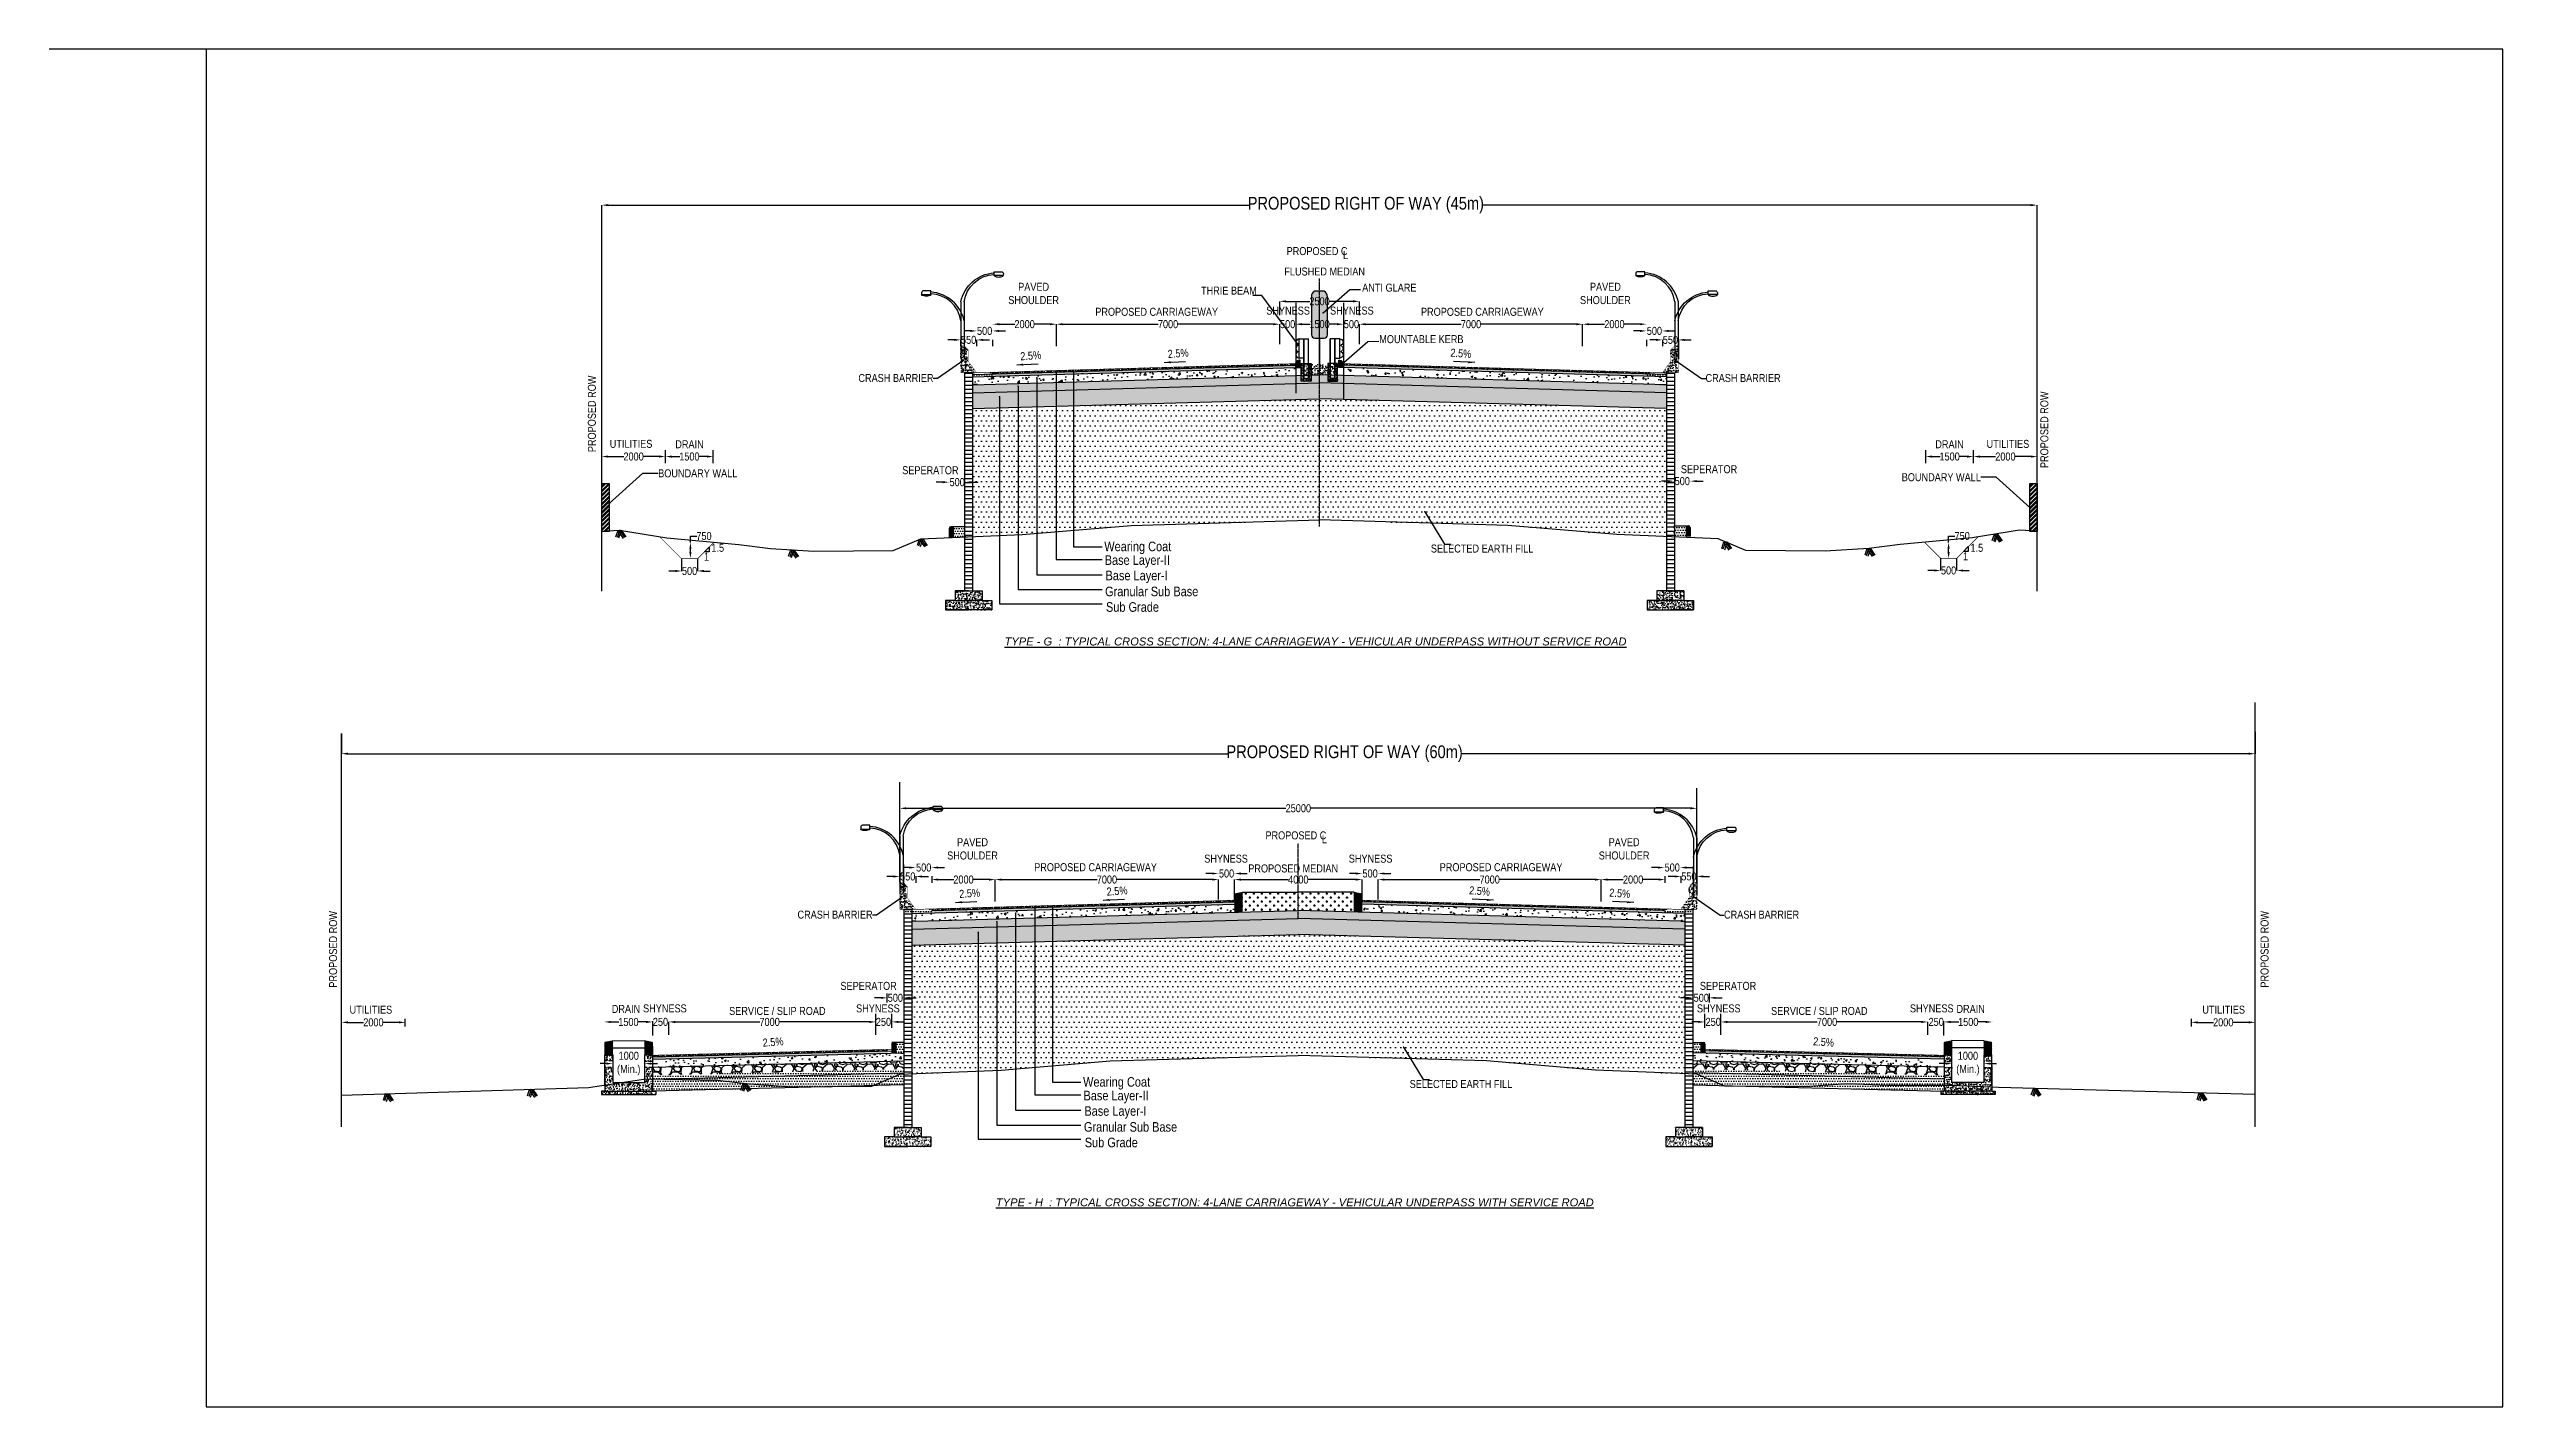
# Model space of a CAD drawing. Header units: millimetres. Extents: x 207528 to 778454, y -364692 to 101323.
# Drawn here: x 369723 to 446661, y -51367 to -8794 of the extents above; entities that cross this region are included whole.
import ezdxf

# ---------------------------------------------------------------- set-up
doc = ezdxf.new("R2010")
doc.units = ezdxf.units.MM
doc.linetypes.add('CENTER2', pattern=[28.575, 19.05, -3.175, 3.175, -3.175])
doc.linetypes.add('DASHED2', pattern=[0.375, 0.25, -0.125])
for name, color, linetype in [('Dim', 253, 'Continuous'), ('Dimension', 253, 'Continuous'), ('hatch', 253, 'Continuous'), ('NGL', 7, 'DASHED2'), ('Proposed ROW', 241, 'MNEW')]:
    doc.layers.add(name, color=color, linetype=linetype)
doc.styles.add('DIM', font='ARIALN.TTF', dxfattribs={"height": 250})
doc.styles.get("Standard").update_dxf_attribs({"font": 'arial.ttf'})
doc.styles.add('STRIP PLAN STYLE', font='ARIALN.TTF')
doc.linetypes.add('MNEW', pattern='A,26.152623,-1.048632,["PROW",Standard,S=1.75,R=0,X=0,Y=-0.975095],-7.693777,26.152623', length=61.047655)
doc.dimstyles.new('DIM', dxfattribs={"dimtxt": 250, "dimasz": 200, "dimexe": 0.18, "dimexo": 0.0625, "dimgap": 0.09, "dimtad": 0, "dimtih": 1, "dimtoh": 1, "dimdec": 0, "dimzin": 0, "dimdsep": 46, "dimtxsty": 'DIM', "dimcen": 0.09, "dimclrd": 256, "dimclrt": 7, "dimadec": 0, "dimazin": 0, "dimtfac": 1, "dimtdec": 0, "dimtofl": 0, "dimtmove": 0, "dimatfit": 3, "dimfxl": 1, "dimtolj": 1, "dimtzin": 0, "dimarcsym": 0})
doc.dimstyles.new('new', dxfattribs={"dimtxt": 150, "dimasz": 150, "dimexe": 100, "dimexo": 0.1, "dimgap": 0.09, "dimtad": 0, "dimtih": 1, "dimtoh": 1, "dimdec": 0, "dimzin": 0, "dimdsep": 46, "dimtxsty": 'DIM', "dimcen": 0.09, "dimclrd": 256, "dimclrt": 252, "dimadec": 0, "dimazin": 0, "dimtfac": 1, "dimtdec": 0, "dimtofl": 0, "dimtmove": 0, "dimatfit": 3, "dimfxl": 1, "dimtolj": 1, "dimtzin": 0, "dimlwd": -1, "dimarcsym": 0})
pattern_1 = [(45, (333707.95, -86341.39), (-67.35192, 67.35192), []), (105, (333707.95, -86341.39), (-92.004435, -24.65251), []), (165, (333707.95, -86341.39), (-24.65251, -92.004435), [])]
pattern_2 = [(45, (333707.954, -86341.392), (42.426407, -4e-15), [25, -35]), (45, (333718.56, -86341.392), (42.426407, -4e-15), [10, -50]), (45, (333707.954, -86330.785), (42.426407, -4e-15), [10, -50])]
pattern_3 = [(50, (333707.95, -4838.53), (546.554, -47.8173), [57.15, -628.65]), (355, (333707.95, -4838.53), (-105.7303, 573.1705), [45.72, -502.9218]), (100.45144, (333753.5, -4842.5), (440.8237, 525.3533), [48.57, -534.2707]), (46.1842, (333707.95, -4686.1), (813.237, -126.127), [85.725, -942.975]), (96.6356, (333775.7, -4696.64), (712.2124, 742.2784), [72.855, -801.407]), (351.1842, (333707.95, -4686.1), (712.212, 742.278), [68.58, -754.379]), (21, (333784.15, -4724.23), (454.8432, -306.7956), [57.15, -628.65]), (326, (333784.15, -4724.23), (185.406, 552.564), [45.72, -502.92]), (71.45144, (333822.06, -4749.8), (640.2493, 245.7683), [48.57, -534.2698]), (37.5, (333707.95, -4838.53), (9.2658, 253.6651), [0, -496.824, 0, -510.54, 0, -504.825]), (7.5, (333707.95, -4838.53), (200.459, 300.5417), [0, -291.084, 0, -485.394, 0, -192.405]), (327.5, (333538.03, -4838.53), (406.7718, -17.18623), [0, -190.5, 0, -594.36, 0, -788.67]), (317.5, (333461.83, -4838.53), (444.3875, 76.2795), [0, -247.65, 0, -394.716, 0, -560.07])]
pattern_4 = [(0, (334952.85, -4802.69), (39.6875, 79.375), [0, -79.375])]
pattern_5 = [(228.01279, (334165.154, -4203.53), (-5080, -5715), [85.4304, -8457.621]), (184.96974, (334108.004, -4267.03), (7619.999997, 635.000036), [146.601, -14513.5122]), (132.510447, (333961.954, -4279.73), (6350.000003, -6984.999998), [103.3704, -10233.6807]), (267.27369, (333714.304, -4438.48), (635.000001, 12700), [133.501, -13216.6094]), (292.833654, (333707.954, -4571.83), (-3175, 7620), [130.9084, -12959.952]), (357.27369, (333758.754, -4692.48), (-12700, 635.000001), [133.501, -13216.6094]), (37.69424, (333892.104, -4698.83), (-8254.9999996, -6350.0000005), [176.5484, -17478.279]), (72.255328, (334031.804, -4590.88), (4445.000001, 13969.9999996), [166.68, -16501.314]), (121.429566, (334082.604, -4432.13), (-5080.000001, 8255), [133.9532, -13261.3864]), (175.23636, (334012.754, -4317.83), (6985, -635), [152.9283, -7493.4842]), (222.397438, (333860.354, -4305.13), (-7619.9999998, -6985.0000003), [197.7695, -19579.193]), (138.814075, (334342.954, -4444.83), (-4445, 3810), [67.501, -6682.6415]), (171.469234, (334292.154, -4400.38), (8255, -1269.999999), [128.4205, -12713.6597]), (225, (334165.15, -4381.33), (-9e-14, -635), [89.8023, -808.2233]), (203.19859, (334120.704, -4305.13), (3175, 1270), [48.3603, -4787.6556]), (291.80141, (334076.25, -4324.18), (-635, 1905), [68.3914, -3351.1882]), (30.96376, (334101.65, -4387.68), (1905, 1270), [111.08, -3591.5745]), (161.56505, (334196.9, -4330.53), (1270, -635), [80.322, -1927.7245]), (16.38954, (333707.954, -4324.18), (6350, 1905), [112.522, -11139.7067]), (70.346176, (333815.904, -4292.43), (-2540, -6985), [94.3997, -9345.554]), (293.19859, (334196.904, -4203.53), (-1270, 3175), [96.72, -4739.296]), (343.61046, (334235.004, -4292.43), (-6350, 1905), [112.522, -11139.7067]), (339.44395, (333707.954, -4717.88), (-3175, 1270), [108.509, -5316.9336]), (294.77514, (333809.554, -4755.98), (-3175.000004, 6984.999998), [90.918, -9000.8983]), (66.80141, (334203.254, -4838.53), (1270, 3175), [96.72, -4739.296]), (17.354025, (334241.354, -4749.63), (-8255, -2540), [106.4457, -10538.094]), (69.44395, (333892.104, -4838.53), (-1270, -3175), [54.2544, -5371.188]), (101.30993, (334165.15, -4838.53), (-635, 2540), [32.3787, -3205.4987]), (165.96376, (334158.8, -4806.78), (1905, -635), [130.9084, -2487.2636]), (186.009006, (334031.804, -4775.03), (6350, 635), [121.3167, -12010.3412]), (303.69007, (334101.65, -4444.83), (-635, 1270), [91.581, -2197.944]), (353.157227, (334152.454, -4521.03), (10795, -1269.9999994), [159.889, -15829.0023]), (60.945396, (334311.204, -4540.08), (-2540, -4445), [65.377, -6472.348]), (90, (334342.95, -4482.9), (-635, 635), [38.1, -596.9]), (120.25644, (334019.104, -4755.98), (2540, -4445), [88.2167, -8733.485]), (48.01279, (333974.654, -4679.78), (5080, 5715), [170.8607, -8372.1905]), (0, (334088.95, -4552.8), (635, 635), [165.1, -469.9]), (325.304846, (334254.054, -4552.78), (6350.000002, -4444.999997), [100.4024, -9939.829]), (254.0546, (334336.6, -4609.93), (-635, -2540), [92.4573, -4530.4125]), (207.645975, (334311.204, -4698.83), (-12065.0000004, -6349.999999), [150.5363, -14903.116]), (175.42608, (334177.854, -4768.68), (-8255, 635), [159.2574, -15766.4616])]
pattern_6 = [(0, (333707.954, -4838.53), (39.6875, 79.375), [0, -79.375])]
pattern_7 = [(0, (333707.95, 59244.85), (79.375, 158.75), [0, -158.75])]
pattern_8 = [(140, (336827.85, 59280.69), (15.93909, 182.18467), [19.05, -209.55]), (85, (336827.85, 59280.69), (-191.05685, -35.24342), [15.24, -167.64058]), (190.45144, (336829.18, 59295.87), (-175.11775, 146.94125), [16.19, -178.09024]), (136.1842, (336777.05, 59280.7), (42.04233, 271.07904), [28.575, -314.325]), (186.63556, (336780.56, 59303.28), (-247.4261, 237.40413), [24.285, -267.1356]), (81.18415, (336777.05, 59280.7), (-247.4261, 237.40413), [22.85997, -251.4597]), (111, (336789.75, 59306.09), (102.2652, 151.6144), [19.05, -209.55]), (56, (336789.75, 59306.09), (-184.18797, 61.80203), [15.24, -167.64]), (161.45145, (336798.27, 59318.72), (-81.92277, 213.41642), [16.19, -178.08994]), (127.5, (336827.85, 59280.69), (-84.55504, 3.088603), [0, -165.608, 0, -170.18, 0, -168.275]), (97.5, (336827.85, 59280.69), (-100.180575, 66.81966), [0, -97.028, 0, -161.798, 0, -64.135]), (57.5, (336827.85, 59224.05), (5.728744, 135.590595), [0, -63.5, 0, -198.12, 0, -262.89]), (47.5, (336827.85, 59198.65), (-25.42649, 148.12918), [0, -82.55, 0, -131.572, 0, -186.69])]
pattern_9 = [(0, (336452.85, 59280.69), (0, 127), [])]
pattern_10 = [(50, (334452.73, 59243.19), (182.18467, -15.93909), [19.05, -209.55]), (355, (334452.73, 59243.19), (-35.24342, 191.05685), [15.24, -167.64058]), (100.45144, (334467.9, 59241.86), (146.94125, 175.11775), [16.19, -178.09024]), (46.1842, (334452.73, 59293.99), (271.07904, -42.04233), [28.575, -314.325]), (96.63556, (334475.32, 59290.48), (237.40413, 247.4261), [24.285, -267.1356]), (351.18415, (334452.73, 59294), (237.40413, 247.4261), [22.86, -251.4597]), (21, (334478.13, 59281.29), (151.6144, -102.2652), [19.05, -209.55]), (326, (334478.13, 59281.29), (61.80203, 184.18797), [15.24, -167.64]), (71.45144, (334490.76, 59272.76), (213.41642, 81.92277), [16.19, -178.08994]), (37.5, (334452.727, 59243.186), (3.088603, 84.55504), [0, -165.608, 0, -170.18, 0, -168.275]), (7.5, (334452.73, 59243.19), (66.81966, 100.180575), [0, -97.028, 0, -161.798, 0, -64.135]), (327.5, (334396.085, 59243.186), (135.590595, -5.728744), [0, -63.5, 0, -198.12, 0, -262.89]), (317.5, (334370.68, 59243.19), (148.12918, 25.42649), [0, -82.55, 0, -131.572, 0, -186.69])]
pattern_11 = [(45, (333043.27, 42455.753), (-22.45064, 22.45064), [])]
pattern_12 = [(0, (333043.27, 42455.75), (127, 127), [63.5, -190.5]), (90, (333075.02, 42424), (-127, 127), [63.5, -190.5])]
pattern_13 = [(45, (333043.27, -103130.49), (-67.35192, 67.35192), []), (105, (333043.27, -103130.49), (-92.004435, -24.65251), []), (165, (333043.27, -103130.49), (-24.65251, -92.004435), [])]
pattern_14 = [(45, (333043.27, -103130.488), (42.426407, -4e-15), [25, -35]), (45, (333053.876, -103130.488), (42.426407, -4e-15), [10, -50]), (45, (333043.27, -103119.88), (42.426407, -4e-15), [10, -50])]
pattern_15 = [(50, (333043.27, -21627.63), (546.554, -47.8173), [57.15, -628.65]), (355, (333043.27, -21627.6), (-105.7303, 573.1705), [45.72, -502.9218]), (100.45144, (333088.8, -21631.6), (440.8237, 525.3533), [48.57, -534.2707]), (46.1842, (333043.3, -21475.2), (813.237, -126.127), [85.725, -942.975]), (96.6356, (333111, -21485.7), (712.2124, 742.2784), [72.855, -801.407]), (351.1842, (333043.3, -21475.2), (712.2124, 742.278), [68.58, -754.379]), (21, (333119.47, -21513.33), (454.8432, -306.7956), [57.15, -628.65]), (326, (333119.47, -21513.3), (185.406, 552.564), [45.72, -502.92]), (71.45144, (333157.37, -21538.9), (640.2493, 245.7683), [48.57, -534.2698]), (37.5, (333043.27, -21627.63), (9.2658, 253.6651), [0, -496.824, 0, -510.54, 0, -504.825]), (7.5, (333043.27, -21627.63), (200.459, 300.5417), [0, -291.084, 0, -485.394, 0, -192.405]), (327.5, (332873.34, -21627.63), (406.7718, -17.18623), [0, -190.5, 0, -594.36, 0, -788.67]), (317.5, (332797.14, -21627.63), (444.3875, 76.2795), [0, -247.65, 0, -394.716, 0, -560.07])]
pattern_16 = [(0, (333043.27, -21627.63), (39.6875, 79.375), [0, -79.375])]
pattern_17 = [(228.01279, (333500.47, -20992.626), (-5080, -5715), [85.4304, -8457.621]), (184.96974, (333443.32, -21056.126), (7619.999997, 635.000036), [146.601, -14513.5122]), (132.510447, (333297.27, -21068.826), (6350.000003, -6984.999998), [103.3704, -10233.6807]), (267.27369, (333049.62, -21227.576), (635.000001, 12700), [133.501, -13216.6094]), (292.833654, (333043.27, -21360.926), (-3175, 7620), [130.9084, -12959.952]), (357.27369, (333094.07, -21481.576), (-12700, 635.000001), [133.501, -13216.6094]), (37.69424, (333227.42, -21487.926), (-8254.9999996, -6350.0000005), [176.5484, -17478.279]), (72.255328, (333367.12, -21379.976), (4445.000001, 13969.9999996), [166.68, -16501.314]), (121.429566, (333417.92, -21221.226), (-5080.000001, 8255), [133.9532, -13261.3864]), (175.23636, (333348.07, -21106.926), (6985, -635), [152.9283, -7493.4842]), (222.397438, (333195.67, -21094.226), (-7619.9999998, -6985.0000003), [197.7695, -19579.193]), (138.814075, (333678.27, -21233.926), (-4445, 3810), [67.501, -6682.6415]), (171.469234, (333627.47, -21189.476), (8255, -1269.999999), [128.4205, -12713.6597]), (225, (333500.47, -21170.43), (-9e-14, -635), [89.8023, -808.2233]), (203.19859, (333456.02, -21094.23), (3175, 1270), [48.3603, -4787.6556]), (291.80141, (333411.57, -21113.28), (-635, 1905), [68.3914, -3351.1882]), (30.96376, (333436.97, -21176.78), (1905, 1270), [111.08, -3591.5745]), (161.56505, (333532.22, -21119.63), (1270, -635), [80.322, -1927.7245]), (16.38954, (333043.27, -21113.276), (6350, 1905), [112.522, -11139.7067]), (70.346176, (333151.22, -21081.526), (-2540, -6985), [94.3997, -9345.554]), (293.19859, (333532.22, -20992.63), (-1270, 3175), [96.72, -4739.296]), (343.61046, (333570.32, -21081.526), (-6350, 1905), [112.522, -11139.7067]), (339.443955, (333043.27, -21506.98), (-3175, 1270), [108.509, -5316.9336]), (294.77514, (333144.87, -21545.076), (-3175.000004, 6984.999998), [90.918, -9000.8983]), (66.80141, (333538.57, -21627.63), (1270, 3175), [96.72, -4739.296]), (17.354025, (333576.67, -21538.726), (-8255, -2540), [106.4457, -10538.094]), (69.44395, (333227.42, -21627.63), (-1270, -3175), [54.2544, -5371.188]), (101.30993, (333500.47, -21627.63), (-635, 2540), [32.3787, -3205.4987]), (165.96376, (333494.12, -21595.88), (1905, -635), [130.9084, -2487.2636]), (186.009006, (333367.12, -21564.126), (6350, 635), [121.3167, -12010.3412]), (303.69007, (333436.97, -21233.93), (-635, 1270), [91.581, -2197.944]), (353.157227, (333487.77, -21310.126), (10795, -1269.9999994), [159.889, -15829.0023]), (60.945396, (333646.52, -21329.176), (-2540, -4445), [65.377, -6472.348]), (90, (333678.3, -21272), (-635, 635), [38.1, -596.9]), (120.25644, (333354.42, -21545.076), (2540, -4445), [88.2167, -8733.485]), (48.01279, (333309.97, -21468.876), (5080, 5715), [170.8607, -8372.1905]), (0, (333424.3, -21341.9), (635, 635), [165.1, -469.9]), (325.304846, (333589.37, -21341.876), (6350.000002, -4444.999997), [100.4024, -9939.829]), (254.0546, (333671.92, -21399.03), (-635, -2540), [92.4573, -4530.4125]), (207.645975, (333646.52, -21487.926), (-12065.0000004, -6349.999999), [150.5363, -14903.116]), (175.42608, (333513.17, -21557.776), (-8255, 635), [159.2574, -15766.4616])]
pattern_18 = [(0, (333043.27, 42455.75), (79.375, 158.75), [0, -158.75])]
pattern_19 = [(0, (294910.52, -53854.15), (39.6875, 79.375), [0, -79.375])]
pattern_20 = [(228.012788, (295367.723, -53219.15), (-5080, -5715), [85.4304, -8457.621]), (184.96974, (295310.573, -53282.65), (7619.999997, 635.000036), [146.6012, -14513.5122]), (132.510447, (295164.523, -53295.35), (6350.000003, -6984.999998), [103.3704, -10233.6807]), (267.27369, (294916.873, -53454.1), (635.000001, 12700), [133.501, -13216.6094]), (292.833654, (294910.523, -53587.45), (-3175, 7620), [130.9084, -12959.952]), (357.27369, (294961.323, -53708.1), (-12700, 635.000001), [133.501, -13216.6094]), (37.69424, (295094.673, -53714.451), (-8254.9999996, -6350.0000005), [176.5484, -17478.2788]), (72.255328, (295234.373, -53606.501), (4445.000001, 13969.9999996), [166.68, -16501.3142]), (121.429566, (295285.173, -53447.75), (-5080.000001, 8254.9999996), [133.9532, -13261.3864]), (175.23636, (295215.32, -53333.45), (6985, -635.000001), [152.9283, -7493.4842]), (222.397438, (295062.923, -53320.751), (-7619.9999998, -6985.0000003), [197.7695, -19579.193]), (138.814075, (295545.52, -53460.45), (-4445, 3810), [67.501, -6682.6415]), (171.469234, (295494.723, -53416), (8255, -1269.9999986), [128.4205, -12713.6597]), (225, (295367.72, -53396.95), (-9e-14, -635), [89.8023, -808.2233]), (203.19859, (295323.27, -53320.75), (3175, 1270), [48.3603, -4787.6556]), (291.80141, (295278.82, -53339.8), (-635, 1905), [68.3914, -3351.1882]), (30.96376, (295304.22, -53403.3), (1905, 1270), [111.08, -3591.5745]), (161.56505, (295399.47, -53346.15), (1270, -635), [80.3218, -1927.7245]), (16.38954, (294910.523, -53339.8), (6350, 1905), [112.522, -11139.7067]), (70.346176, (295018.473, -53308.05), (-2540, -6985), [94.3997, -9345.554]), (293.19859, (295399.47, -53219.15), (-1270, 3175), [96.72, -4739.296]), (343.61046, (295437.573, -53308.05), (-6350, 1905), [112.522, -11139.7067]), (339.443955, (294910.52, -53733.5), (-3175, 1270), [108.5088, -5316.9336]), (294.77514, (295012.123, -53771.6), (-3175.000004, 6984.999998), [90.918, -9000.8983]), (66.80141, (295405.82, -53854.15), (1270, 3175), [96.72, -4739.296]), (17.354025, (295443.923, -53765.25), (-8255, -2540), [106.4457, -10538.094]), (69.443955, (295094.67, -53854.15), (-1270, -3175), [54.2544, -5371.188]), (101.30993, (295367.72, -53854.15), (-635, 2540), [32.3787, -3205.4987]), (165.96376, (295361.37, -53822.4), (1905, -635), [130.9084, -2487.2636]), (186.009006, (295234.373, -53790.65), (6350, 635), [121.3167, -12010.3412]), (303.69007, (295304.22, -53460.45), (-635, 1270), [91.581, -2197.944]), (353.157227, (295355.023, -53536.651), (10795, -1269.9999994), [159.8892, -15829.0023]), (60.945396, (295513.77, -53555.7), (-2540, -4445), [65.377, -6472.348]), (90, (295545.5, -53498.55), (-635, 635), [38.1, -596.9]), (120.256437, (295221.673, -53771.6), (2540, -4445), [88.2167, -8733.4852]), (48.012787, (295177.223, -53695.4), (5080, 5715), [170.8607, -8372.1905]), (0, (295291.5, -53568.4), (635, 635), [165.1, -469.9]), (325.304846, (295456.623, -53568.4), (6350.000002, -4444.999997), [100.4024, -9939.8292]), (254.054604, (295539.17, -53625.55), (-635, -2540), [92.4573, -4530.4125]), (207.645975, (295513.773, -53714.45), (-12065.0000004, -6349.999999), [150.5363, -14903.116]), (175.426079, (295380.423, -53784.301), (-8255, 635), [159.2574, -15766.4616])]
pattern_21 = [(50, (294910.52, -53854.15), (546.554, -47.8173), [57.15, -628.65]), (355, (294910.5, -53854.15), (-105.7303, 573.1705), [45.72, -502.9218]), (100.45144, (294956.07, -53858.14), (440.8237, 525.3533), [48.57, -534.2707]), (46.1842, (294910.5, -53701.75), (813.237, -126.127), [85.725, -942.975]), (96.63556, (294978.3, -53712.3), (712.2124, 742.2784), [72.855, -801.407]), (351.18415, (294910.5, -53701.75), (712.2124, 742.2784), [68.58, -754.379]), (21, (294986.72, -53739.85), (454.8432, -306.7956), [57.15, -628.65]), (326, (294986.7, -53739.85), (185.406, 552.564), [45.72, -502.92]), (71.45144, (295024.6, -53765.4), (640.2493, 245.7683), [48.57, -534.2698]), (37.5, (294910.52, -53854.15), (9.2658, 253.66512), [0, -496.824, 0, -510.54, 0, -504.825]), (7.5, (294910.52, -53854.15), (200.459, 300.5417), [0, -291.084, 0, -485.394, 0, -192.405]), (327.5, (294740.6, -53854.15), (406.7718, -17.18623), [0, -190.5, 0, -594.36, 0, -788.67]), (317.5, (294664.4, -53854.15), (444.3875, 76.2795), [0, -247.65, 0, -394.716, 0, -560.07])]
pattern_22 = [(45, (294910.523, -53854.15), (42.426407, -4e-15), [25, -35]), (45, (294921.13, -53854.15), (42.426407, -4e-15), [10, -50]), (45, (294910.523, -53843.545), (42.426407, -4e-15), [10, -50])]
pattern_23 = [(45, (294910.52, -53854.15), (-67.35192, 67.35192), []), (105, (294910.52, -53854.15), (-92.004435, -24.652514), []), (165, (294910.52, -53854.15), (-24.652514, -92.004435), [])]
pattern_24 = [(140, (270064.22, -53680.3), (15.93909, 182.18467), [19.05, -209.55]), (85, (270064.22, -53680.3), (-191.05685, -35.24342), [15.24, -167.64058]), (190.45144, (270065.55, -53665.11), (-175.11775, 146.94125), [16.19, -178.09024]), (136.1842, (270013.42, -53680.3), (42.04233, 271.07904), [28.575, -314.325]), (186.63556, (270016.93, -53657.7), (-247.42612, 237.40413), [24.285, -267.1356]), (81.18415, (270013.42, -53680.3), (-247.42612, 237.40413), [22.85997, -251.45973]), (111, (270026.12, -53654.9), (102.2652, 151.61439), [19.05, -209.55]), (56, (270026.12, -53654.9), (-184.18797, 61.80203), [15.24, -167.64]), (161.45145, (270034.64, -53642.26), (-81.92277, 213.41642), [16.19, -178.08994]), (127.5, (270064.22, -53680.295), (-84.55504, 3.088603), [0, -165.608, 0, -170.18, 0, -168.275]), (97.5, (270064.22, -53680.295), (-100.180575, 66.81966), [0, -97.028, 0, -161.798, 0, -64.135]), (57.5, (270064.22, -53736.94), (5.728744, 135.590595), [0, -63.5, 0, -198.12, 0, -262.89]), (47.5, (270064.22, -53762.34), (-25.42649, 148.12918), [0, -82.55, 0, -131.572, 0, -186.69])]
pattern_25 = [(45, (270064.223, -53680.295), (-22.45064, 22.45064), [])]
pattern_26 = [(45, (269964.223, -53680.295), (-22.45064, 22.45064), [])]
pattern_27 = [(0, (-921424.22, 54382.31), (39.6875, 79.375), [0, -79.375])]

msp = doc.modelspace()

# ---------------------------------------------------------------- texts
at = {"layer": 'Dim', "char_height": 250, "attachment_point": 5, "style": 'DIM'}
for s, insert in [('PROPOSED C', (409479.5, -15129.1)), ('L', (410374.3, -15252.8)), ('PAVED \\PSHOULDER', (400592.7, -16457.5)), ('FLUSHED MEDIAN', (409717.3, -15769.6)), ('PAVED \\PSHOULDER', (418519.9, -16457.5)), ('PROPOSED CARRIAGEWAY', (404450.2, -17033)), ('SHYNESS', (408570.6, -16995.4)), ('SHYNESS', (410570.6, -16995.4)), ('PROPOSED CARRIAGEWAY', (414662.4, -17033)), ('UTILITIES', (387970.8, -21172.3)), ('DRAIN', (389802.1, -21184.8)), ('DRAIN', (429309.3, -21184.8)), ('SEPERATOR', (397355.3, -22000.1)), ('SEPERATOR', (421769.5, -21967.9)), ('1', (390337.6, -24710.2)), ('1.5', (390688, -24432.5)), ('SELECTED EARTH FILL', (414654.7, -24455.1)), ('1', (429812.5, -24694.9)), ('1.5', (430166.4, -24432.5)), ('SEPERATOR', (395417.9, -38167.8)), ('SEPERATOR', (422365.3, -38167.8)), ('UTILITIES', (379813.1, -38913.1)), ('DRAIN', (387810.7, -38889)), ('SHYNESS', (389030.9, -38873.5)), ('SERVICE / SLIP ROAD', (392557, -38953.7)), ('SHYNESS', (395709.9, -38873.8)), ('SHYNESS', (422073.4, -38873.8)), ('SERVICE / SLIP ROAD', (425226.3, -38953.7)), ('SHYNESS', (428752.4, -38873.5)), ('DRAIN', (429972.6, -38889)), ('UTILITIES', (437905.3, -38913.1)), ('SELECTED EARTH FILL', (413990, -41244.2))]:
    msp.add_mtext_dynamic_manual_height_columns(s, width=5325.312, gutter_width=1250, heights=[0], dxfattribs=dict(at, insert=insert))
at = {"layer": 'Dim', "char_height": 250, "width": 5325.312, "attachment_point": 5, "style": 'DIM'}
for s, insert in [('ANTI GLARE ', (411745.8, -16275.1)), ('THRIE BEAM', (406715.6, -16367)), ('MOUNTABLE KERB ', (412749.9, -17890))]:
    msp.add_mtext(s, dxfattribs=dict(at, insert=insert))
at = {"layer": 'Dim', "color": 7, "char_height": 250, "attachment_point": 5, "style": 'DIM'}
for s, insert, rotation in [('2.5%', (400500.2, -18407.5), 4.213637), ('2.5%', (405124, -18334.6), 4.213637), ('2.5%', (413988.6, -18334.6), 355.786363), ('PROPOSED ROW', (386742.7, -20231.4), 90), ('PROPOSED ROW', (432284.5, -20729.9), 90), ('2.5%', (398584.4, -35264.1), 4.213637), ('2.5%', (403208.1, -35191.2), 4.213637), ('2.5%', (414575.1, -35191.2), 355.786363), ('2.5%', (418971.1, -35264.1), 355.786363), ('2.5%', (392422.9, -39925.9), 4.213637), ('2.5%', (425360.4, -39925.9), 355.786363)]:
    msp.add_mtext_dynamic_manual_height_columns(s, width=5325.312, gutter_width=1250, heights=[0], dxfattribs=dict(at, insert=insert, rotation=rotation))
for s, insert in [('CRASH BARRIER', (396276.1, -19108.9)), ('CRASH BARRIER', (422836.6, -19108.9)), ('BOUNDARY WALL', (390061.2, -22097.3)), ('BOUNDARY WALL', (429051.5, -22219.4)), ('PAVED \\PSHOULDER', (398676.8, -33870.6)), ('PROPOSED C', (408814.8, -33448.7)), ('L', (409709.6, -33572.4)), ('PAVED \\PSHOULDER', (419106.4, -33870.6)), ('PROPOSED CARRIAGEWAY', (402534.4, -34446.1)), ('SHYNESS', (406626.2, -34178)), ('PROPOSED MEDIAN', (408730.8, -34485.9)), ('SHYNESS', (411157.1, -34178)), ('PROPOSED CARRIAGEWAY', (415248.9, -34446.1)), ('CRASH BARRIER', (394366.5, -35933.8)), ('CRASH BARRIER', (423416.8, -35933.8))]:
    msp.add_mtext_dynamic_manual_height_columns(s, width=5325.312, gutter_width=1250, heights=[0], dxfattribs=dict(at, insert=insert))
at = {"layer": 'Dim', "char_height": 250, "attachment_point": 5, "style": 'DIM'}
for s, insert, rotation in [('UTILITIES', (431140.8, -21173.3), 359.97827), ('PROPOSED ROW', (378629.2, -37020.5), 90), ('PROPOSED ROW', (439189.3, -37020.5), 90)]:
    msp.add_mtext_dynamic_manual_height_columns(s, width=5325.312, gutter_width=1250, heights=[0], dxfattribs=dict(at, insert=insert, rotation=rotation))
at = {"layer": 'Dimension', "color": 7, "char_height": 300, "attachment_point": 4, "style": 'DIM'}
for s, insert in [('\\A1;Wearing Coat  ', (402807.8, -24432.5)), ('\\A1;Base Layer-II', (402820.6, -24861.2)), ('\\A1;Base Layer-I', (402847.3, -25344.1)), ('\\A1;Granular Sub Base ', (402834, -25800.9)), ('\\A1;Sub Grade', (402861.2, -26288.8)), ('\\A1;Wearing Coat  ', (402143.1, -41221.6)), ('\\A1;Base Layer-II', (402155.9, -41650.3)), ('\\A1;Base Layer-I', (402182.6, -42133.2)), ('\\A1;Granular Sub Base ', (402169.3, -42590)), ('\\A1;Sub Grade', (402196.5, -43077.9))]:
    msp.add_mtext(s, dxfattribs=dict(at, insert=insert))
at = {"layer": 'NGL', "color": 7, "char_height": 250, "width": 47718.433, "attachment_point": 5}
for s, insert in [('{\\fArial|b0|i1|c0|p34;\\LTYPE - G  : TYPICAL CROSS SECTION: 4-LANE CARRIAGEWAY - VEHICULAR UNDERPASS WITHOUT SERVICE ROAD}', (409431.4, -27369.6)), ('{\\fArial|b0|i1|c0|p34;\\LTYPE - H  : TYPICAL CROSS SECTION: 4-LANE CARRIAGEWAY - VEHICULAR UNDERPASS WITH SERVICE ROAD}', (408781.8, -44954.7))]:
    msp.add_mtext(s, dxfattribs=dict(at, insert=insert))

# ---------------------------------------------------------------- blocks, each defined once
blk = doc.blocks.new('*D259')
at = {"layer": 'Defpoints', "color": 0, "transparency": 16777216}
for p in [(401307, -17420), (401307, -18106), (408307, -18046)]:
    blk.add_point(p, dxfattribs=at)
at = {"layer": 'Dim', "color": 0, "lineweight": -2, "transparency": 16777216}
for p, q in [((401307, -18106), (401307, -17420)), ((408307, -18045), (408307, -17420))]:
    blk.add_line(p, q, dxfattribs=at)
at = {"layer": 'Dim', "lineweight": -2, "transparency": 16777216}
for p, q in [((401507, -17420), (404502, -17420)), ((408107, -17420), (405112, -17420))]:
    blk.add_line(p, q, dxfattribs=at)
at = {"layer": 'Dim', "transparency": 16777216}
for points in [[(401507, -17387), (401507, -17454), (401307, -17420)], [(408107, -17387), (408107, -17454), (408307, -17420)]]:
    blk.add_solid(points, dxfattribs=at)
at = {"layer": 'Dim', "color": 7, "transparency": 16777216, "insert": (404807, -17420), "char_height": 250, "attachment_point": 5, "style": 'DIM'}
blk.add_mtext('\\A1;7000', dxfattribs=at)
blk = doc.blocks.new('*D260')
at = {"layer": 'Defpoints', "color": 0, "transparency": 16777216}
for p in [(399313, -17419), (399313, -17419), (401307, -17420)]:
    blk.add_point(p, dxfattribs=at)
at = {"layer": 'Dim', "color": 0, "lineweight": -2, "transparency": 16777216}
for p, q in [((399313, -17419), (399313, -17420)), ((401307, -17420), (401307, -17421))]:
    blk.add_line(p, q, dxfattribs=at)
at = {"layer": 'Dim', "lineweight": -2, "transparency": 16777216}
for p, q in [((399513, -17419), (400002, -17420)), ((401107, -17420), (400617, -17420))]:
    blk.add_line(p, q, dxfattribs=at)
at = {"layer": 'Dim', "transparency": 16777216}
for points in [[(399513, -17386), (399513, -17453), (399313, -17419)], [(401107, -17387), (401107, -17454), (401307, -17420)]]:
    blk.add_solid(points, dxfattribs=at)
at = {"layer": 'Dim', "color": 7, "transparency": 16777216, "insert": (400310, -17420), "char_height": 250, "attachment_point": 5, "style": 'DIM'}
blk.add_mtext('\\A1;2000', dxfattribs=at)
blk = doc.blocks.new('*D261')
at = {"layer": 'Defpoints', "color": 0, "transparency": 16777216}
for p in [(398305, -17912), (398305, -18008), (398805, -18008)]:
    blk.add_point(p, dxfattribs=at)
at = {"layer": 'Dim', "lineweight": -2, "transparency": 16777216}
for p, q in [((398105, -17912), (397905, -17912)), ((399005, -17912), (399205, -17912))]:
    blk.add_line(p, q, dxfattribs=at)
at = {"layer": 'Dim', "color": 0, "lineweight": -2, "transparency": 16777216}
for p, q in [((398305, -17913), (398305, -17911)), ((398805, -17913), (398805, -17911))]:
    blk.add_line(p, q, dxfattribs=at)
at = {"layer": 'Dim', "transparency": 16777216}
for points in [[(398105, -17878), (398105, -17945), (398305, -17912)], [(399005, -17878), (399005, -17945), (398805, -17912)]]:
    blk.add_solid(points, dxfattribs=at)
at = {"layer": 'Dim', "color": 7, "transparency": 16777216, "insert": (398555, -17912), "char_height": 250, "attachment_point": 5, "style": 'DIM'}
blk.add_mtext('\\A1;550', dxfattribs=at)
blk = doc.blocks.new('*D274')
at = {"layer": 'Defpoints', "color": 0, "transparency": 16777216}
for p in [(398805, -17631), (398805, -17905), (399306, -17905)]:
    blk.add_point(p, dxfattribs=at)
at = {"layer": 'Dim', "lineweight": -2, "transparency": 16777216}
for p, q in [((398605, -17631), (398405, -17631)), ((399506, -17631), (399706, -17631))]:
    blk.add_line(p, q, dxfattribs=at)
at = {"layer": 'Dim', "color": 0, "lineweight": -2, "transparency": 16777216}
for p, q in [((398805, -17633), (398805, -17631)), ((399306, -17633), (399306, -17631))]:
    blk.add_line(p, q, dxfattribs=at)
at = {"layer": 'Dim', "transparency": 16777216}
for points in [[(398605, -17598), (398605, -17665), (398805, -17631)], [(399506, -17598), (399506, -17665), (399306, -17631)]]:
    blk.add_solid(points, dxfattribs=at)
at = {"layer": 'Dim', "color": 7, "transparency": 16777216, "insert": (399056, -17631), "char_height": 250, "attachment_point": 5, "style": 'DIM'}
blk.add_mtext('\\A1;500', dxfattribs=at)
blk = doc.blocks.new('*D262')
at = {"layer": 'Defpoints', "color": 0, "transparency": 16777216}
for p in [(410807, -16703), (408307, -17138), (410807, -17138)]:
    blk.add_point(p, dxfattribs=at)
at = {"layer": 'Dim', "color": 0, "lineweight": -2, "transparency": 16777216}
for p, q in [((408307, -17138), (408307, -16703)), ((410807, -17138), (410807, -16703))]:
    blk.add_line(p, q, dxfattribs=at)
at = {"layer": 'Dim', "lineweight": -2, "transparency": 16777216}
for p, q in [((408507, -16703), (409250, -16703)), ((410607, -16703), (409865, -16703))]:
    blk.add_line(p, q, dxfattribs=at)
at = {"layer": 'Dim', "transparency": 16777216}
for points in [[(408507, -16669), (408507, -16736), (408307, -16703)], [(410607, -16669), (410607, -16736), (410807, -16703)]]:
    blk.add_solid(points, dxfattribs=at)
at = {"layer": 'Dim', "color": 7, "transparency": 16777216, "insert": (409557, -16703), "char_height": 250, "attachment_point": 5, "style": 'DIM'}
blk.add_mtext('\\A1;2500', dxfattribs=at)
blk = doc.blocks.new('*D263')
at = {"layer": 'Defpoints', "color": 0, "transparency": 16777216}
for p in [(410307, -17420), (410307, -17607), (410807, -17607)]:
    blk.add_point(p, dxfattribs=at)
at = {"layer": 'Dim', "lineweight": -2, "transparency": 16777216}
for p, q in [((410107, -17420), (409907, -17420)), ((411007, -17420), (411207, -17420))]:
    blk.add_line(p, q, dxfattribs=at)
at = {"layer": 'Dim', "color": 0, "lineweight": -2, "transparency": 16777216}
for p, q in [((410307, -17421), (410307, -17420)), ((410807, -17421), (410807, -17420))]:
    blk.add_line(p, q, dxfattribs=at)
at = {"layer": 'Dim', "transparency": 16777216}
for points in [[(410107, -17387), (410107, -17453), (410307, -17420)], [(411007, -17387), (411007, -17453), (410807, -17420)]]:
    blk.add_solid(points, dxfattribs=at)
at = {"layer": 'Dim', "color": 7, "transparency": 16777216, "insert": (410557, -17420), "char_height": 250, "attachment_point": 5, "style": 'DIM'}
blk.add_mtext('\\A1;500', dxfattribs=at)
blk = doc.blocks.new('*D264')
at = {"layer": 'Defpoints', "color": 0, "transparency": 16777216}
for p in [(408307, -17420), (408307, -17607), (408807, -17607)]:
    blk.add_point(p, dxfattribs=at)
at = {"layer": 'Dim', "lineweight": -2, "transparency": 16777216}
for p, q in [((408107, -17420), (407907, -17420)), ((409007, -17420), (409207, -17420))]:
    blk.add_line(p, q, dxfattribs=at)
at = {"layer": 'Dim', "color": 0, "lineweight": -2, "transparency": 16777216}
for p, q in [((408307, -17421), (408307, -17420)), ((408807, -17421), (408807, -17420))]:
    blk.add_line(p, q, dxfattribs=at)
at = {"layer": 'Dim', "transparency": 16777216}
for points in [[(408107, -17387), (408107, -17453), (408307, -17420)], [(409007, -17387), (409007, -17453), (408807, -17420)]]:
    blk.add_solid(points, dxfattribs=at)
at = {"layer": 'Dim', "color": 7, "transparency": 16777216, "insert": (408557, -17420), "char_height": 250, "attachment_point": 5, "style": 'DIM'}
blk.add_mtext('\\A1;500', dxfattribs=at)
blk = doc.blocks.new('*D265')
at = {"layer": 'Defpoints', "color": 0, "transparency": 16777216}
for p in [(408807, -17419), (408807, -17606), (410307, -17607)]:
    blk.add_point(p, dxfattribs=at)
at = {"layer": 'Dim', "color": 0, "lineweight": -2, "transparency": 16777216}
for p, q in [((408807, -17420), (408807, -17419)), ((410307, -17421), (410307, -17420))]:
    blk.add_line(p, q, dxfattribs=at)
at = {"layer": 'Dim', "lineweight": -2, "transparency": 16777216}
for p, q in [((409007, -17419), (409261, -17419)), ((410107, -17420), (409853, -17420))]:
    blk.add_line(p, q, dxfattribs=at)
at = {"layer": 'Dim', "transparency": 16777216}
for points in [[(409007, -17386), (409007, -17453), (408807, -17419)], [(410107, -17386), (410107, -17453), (410307, -17420)]]:
    blk.add_solid(points, dxfattribs=at)
at = {"layer": 'Dim', "color": 7, "transparency": 16777216, "insert": (409557, -17419), "char_height": 250, "attachment_point": 5, "style": 'DIM'}
blk.add_mtext('\\A1;1500', dxfattribs=at)
blk = doc.blocks.new('*D266')
at = {"layer": 'Defpoints', "color": 0, "transparency": 16777216}
for p in [(417806, -17420), (410806, -18046), (417806, -18106)]:
    blk.add_point(p, dxfattribs=at)
at = {"layer": 'Dim', "color": 0, "lineweight": -2, "transparency": 16777216}
for p, q in [((410806, -18045), (410806, -17420)), ((417806, -18106), (417806, -17420))]:
    blk.add_line(p, q, dxfattribs=at)
at = {"layer": 'Dim', "lineweight": -2, "transparency": 16777216}
for p, q in [((411006, -17420), (414001, -17420)), ((417606, -17420), (414611, -17420))]:
    blk.add_line(p, q, dxfattribs=at)
at = {"layer": 'Dim', "transparency": 16777216}
for points in [[(411006, -17387), (411006, -17454), (410806, -17420)], [(417606, -17387), (417606, -17454), (417806, -17420)]]:
    blk.add_solid(points, dxfattribs=at)
at = {"layer": 'Dim', "color": 7, "transparency": 16777216, "insert": (414306, -17420), "char_height": 250, "attachment_point": 5, "style": 'DIM'}
blk.add_mtext('\\A1;7000', dxfattribs=at)
blk = doc.blocks.new('*D267')
at = {"layer": 'Defpoints', "color": 0, "transparency": 16777216}
for p in [(417806, -17420), (419800, -17419), (419800, -17419)]:
    blk.add_point(p, dxfattribs=at)
at = {"layer": 'Dim', "color": 0, "lineweight": -2, "transparency": 16777216}
for p, q in [((417806, -17420), (417806, -17421)), ((419800, -17419), (419800, -17420))]:
    blk.add_line(p, q, dxfattribs=at)
at = {"layer": 'Dim', "lineweight": -2, "transparency": 16777216}
for p, q in [((418006, -17420), (418495, -17420)), ((419600, -17419), (419110, -17420))]:
    blk.add_line(p, q, dxfattribs=at)
at = {"layer": 'Dim', "transparency": 16777216}
for points in [[(418006, -17387), (418006, -17454), (417806, -17420)], [(419600, -17386), (419600, -17453), (419800, -17419)]]:
    blk.add_solid(points, dxfattribs=at)
at = {"layer": 'Dim', "color": 7, "transparency": 16777216, "insert": (418803, -17420), "char_height": 250, "attachment_point": 5, "style": 'DIM'}
blk.add_mtext('\\A1;2000', dxfattribs=at)
blk = doc.blocks.new('*D268')
at = {"layer": 'Defpoints', "color": 0, "transparency": 16777216}
for p in [(420308, -18008), (420808, -17912), (420808, -18008)]:
    blk.add_point(p, dxfattribs=at)
at = {"layer": 'Dim', "lineweight": -2, "transparency": 16777216}
for p, q in [((420108, -17912), (419908, -17912)), ((421008, -17912), (421208, -17912))]:
    blk.add_line(p, q, dxfattribs=at)
at = {"layer": 'Dim', "color": 0, "lineweight": -2, "transparency": 16777216}
for p, q in [((420308, -17913), (420308, -17911)), ((420808, -17913), (420808, -17911))]:
    blk.add_line(p, q, dxfattribs=at)
at = {"layer": 'Dim', "transparency": 16777216}
for points in [[(420108, -17878), (420108, -17945), (420308, -17912)], [(421008, -17878), (421008, -17945), (420808, -17912)]]:
    blk.add_solid(points, dxfattribs=at)
at = {"layer": 'Dim', "color": 7, "transparency": 16777216, "insert": (420558, -17912), "char_height": 250, "attachment_point": 5, "style": 'DIM'}
blk.add_mtext('\\A1;550', dxfattribs=at)
blk = doc.blocks.new('*D275')
at = {"layer": 'Defpoints', "color": 0, "transparency": 16777216}
for p in [(420308, -17631), (419806, -17905), (420308, -17905)]:
    blk.add_point(p, dxfattribs=at)
at = {"layer": 'Dim', "lineweight": -2, "transparency": 16777216}
for p, q in [((419606, -17631), (419406, -17631)), ((420508, -17631), (420708, -17631))]:
    blk.add_line(p, q, dxfattribs=at)
at = {"layer": 'Dim', "color": 0, "lineweight": -2, "transparency": 16777216}
for p, q in [((419806, -17633), (419806, -17631)), ((420308, -17633), (420308, -17631))]:
    blk.add_line(p, q, dxfattribs=at)
at = {"layer": 'Dim', "transparency": 16777216}
for points in [[(419606, -17598), (419606, -17665), (419806, -17631)], [(420508, -17598), (420508, -17665), (420308, -17631)]]:
    blk.add_solid(points, dxfattribs=at)
at = {"layer": 'Dim', "color": 7, "transparency": 16777216, "insert": (420057, -17631), "char_height": 250, "attachment_point": 5, "style": 'DIM'}
blk.add_mtext('\\A1;500', dxfattribs=at)
blk = doc.blocks.new('*D269')
at = {"layer": 'Defpoints', "color": 0, "transparency": 16777216}
for p in [(397940, -22721), (398450, -22373), (398450, -22721)]:
    blk.add_point(p, dxfattribs=at)
at = {"layer": 'Dim', "lineweight": -2, "transparency": 16777216}
for p, q in [((397740, -22373), (397540, -22373)), ((398650, -22373), (398850, -22373))]:
    blk.add_line(p, q, dxfattribs=at)
at = {"layer": 'Dim', "color": 0, "lineweight": -2, "transparency": 16777216}
for p, q in [((397940, -22374), (397940, -22373)), ((398450, -22374), (398450, -22373))]:
    blk.add_line(p, q, dxfattribs=at)
at = {"layer": 'Dim', "transparency": 16777216}
for points in [[(397740, -22340), (397740, -22407), (397940, -22373)], [(398650, -22340), (398650, -22407), (398450, -22373)]]:
    blk.add_solid(points, dxfattribs=at)
at = {"layer": 'Dim', "color": 7, "transparency": 16777216, "insert": (398195, -22373), "char_height": 250, "attachment_point": 5, "style": 'DIM'}
blk.add_mtext('\\A1;500', dxfattribs=at)
blk = doc.blocks.new('*D270')
at = {"layer": 'Defpoints', "color": 0, "transparency": 16777216}
for p in [(420675, -22341), (420675, -22689), (421185, -22689)]:
    blk.add_point(p, dxfattribs=at)
at = {"layer": 'Dim', "lineweight": -2, "transparency": 16777216}
for p, q in [((420475, -22341), (420275, -22341)), ((421385, -22341), (421585, -22341))]:
    blk.add_line(p, q, dxfattribs=at)
at = {"layer": 'Dim', "color": 0, "lineweight": -2, "transparency": 16777216}
for p, q in [((420675, -22342), (420675, -22341)), ((421185, -22342), (421185, -22341))]:
    blk.add_line(p, q, dxfattribs=at)
at = {"layer": 'Dim', "transparency": 16777216}
for points in [[(420475, -22308), (420475, -22374), (420675, -22341)], [(421385, -22308), (421385, -22374), (421185, -22341)]]:
    blk.add_solid(points, dxfattribs=at)
at = {"layer": 'Dim', "color": 7, "transparency": 16777216, "insert": (420930, -22341), "char_height": 250, "attachment_point": 5, "style": 'DIM'}
blk.add_mtext('\\A1;500', dxfattribs=at)
blk = doc.blocks.new('*D271')
at = {"layer": 'Defpoints', "color": 0, "transparency": 16777216}
for p in [(432056, -13687), (387056, -13954), (432056, -13951)]:
    blk.add_point(p, dxfattribs=at)
at = {"layer": 'Dim', "color": 0, "lineweight": -2, "transparency": 16777216}
for p, q in [((387056, -13954), (387056, -13686)), ((432056, -13951), (432056, -13686))]:
    blk.add_line(p, q, dxfattribs=at)
at = {"layer": 'Dim', "lineweight": -2, "transparency": 16777216}
for p, q in [((387256, -13687), (407335, -13687)), ((431856, -13687), (414680, -13687))]:
    blk.add_line(p, q, dxfattribs=at)
at = {"layer": 'Dim', "transparency": 16777216}
for points in [[(387256, -13653), (387256, -13720), (387056, -13687)], [(431856, -13653), (431856, -13720), (432056, -13687)]]:
    blk.add_solid(points, dxfattribs=at)
at = {"layer": 'Dim', "color": 7, "transparency": 16777216, "insert": (411008, -13687), "char_height": 400, "attachment_point": 5, "style": 'STRIP PLAN STYLE'}
blk.add_mtext('\\A1;PROPOSED RIGHT OF WAY (45m)', dxfattribs=at)
blk = doc.blocks.new('*D276')
at = {"layer": 'Defpoints', "color": 0, "transparency": 16777216}
for p in [(389555, -24776), (390055, -24776), (390055, -25158)]:
    blk.add_point(p, dxfattribs=at)
at = {"layer": 'Dim', "lineweight": -2, "transparency": 16777216}
for p, q in [((389355, -25158), (389155, -25158)), ((390255, -25158), (390455, -25158))]:
    blk.add_line(p, q, dxfattribs=at)
at = {"layer": 'Dim', "color": 0, "lineweight": -2, "transparency": 16777216}
for p, q in [((389555, -24776), (389555, -25158)), ((390055, -24776), (390055, -25158))]:
    blk.add_line(p, q, dxfattribs=at)
at = {"layer": 'Dim', "transparency": 16777216}
for points in [[(389355, -25124), (389355, -25191), (389555, -25158)], [(390255, -25124), (390255, -25191), (390055, -25158)]]:
    blk.add_solid(points, dxfattribs=at)
at = {"layer": 'Dim', "color": 7, "transparency": 16777216, "insert": (389805, -25158), "char_height": 250, "attachment_point": 5, "style": 'DIM'}
blk.add_mtext('\\A1;500', dxfattribs=at)
blk = doc.blocks.new('*D273')
at = {"layer": 'Defpoints', "color": 0, "transparency": 16777216}
for p in [(387049, -21512), (389049, -21513), (387049, -21570)]:
    blk.add_point(p, dxfattribs=at)
at = {"layer": 'Dimension', "color": 0, "lineweight": -2, "transparency": 16777216}
for p, q in [((387049, -21568), (387049, -21570)), ((389049, -21568), (389049, -21570))]:
    blk.add_line(p, q, dxfattribs=at)
at = {"layer": 'Dimension', "lineweight": -2, "transparency": 16777216}
for p, q in [((387249, -21570), (387742, -21570)), ((388849, -21570), (388357, -21570))]:
    blk.add_line(p, q, dxfattribs=at)
at = {"layer": 'Dimension', "transparency": 16777216}
for points in [[(387249, -21536), (387249, -21603), (387049, -21570)], [(388849, -21536), (388849, -21603), (389049, -21570)]]:
    blk.add_solid(points, dxfattribs=at)
at = {"layer": 'Dimension', "color": 7, "transparency": 16777216, "insert": (388049, -21570), "char_height": 250, "attachment_point": 5, "style": 'DIM'}
blk.add_mtext('\\A1;2000', dxfattribs=at)
blk = doc.blocks.new('*D277')
at = {"layer": 'Defpoints', "color": 0, "transparency": 16777216}
for p in [(429030, -24761), (429530, -24761), (429530, -25142)]:
    blk.add_point(p, dxfattribs=at)
at = {"layer": 'Dim', "lineweight": -2, "transparency": 16777216}
for p, q in [((428830, -25142), (428630, -25142)), ((429730, -25142), (429930, -25142))]:
    blk.add_line(p, q, dxfattribs=at)
at = {"layer": 'Dim', "color": 0, "lineweight": -2, "transparency": 16777216}
for p, q in [((429030, -24761), (429030, -25143)), ((429530, -24761), (429530, -25143))]:
    blk.add_line(p, q, dxfattribs=at)
at = {"layer": 'Dim', "transparency": 16777216}
for points in [[(428830, -25109), (428830, -25176), (429030, -25142)], [(429730, -25109), (429730, -25176), (429530, -25142)]]:
    blk.add_solid(points, dxfattribs=at)
at = {"layer": 'Dim', "color": 7, "transparency": 16777216, "insert": (429280, -25142), "char_height": 250, "attachment_point": 5, "style": 'DIM'}
blk.add_mtext('\\A1;500', dxfattribs=at)
blk = doc.blocks.new('*D272')
at = {"layer": 'Defpoints', "color": 0, "transparency": 16777216}
for p in [(430062, -21514), (432062, -21514), (432062, -21571)]:
    blk.add_point(p, dxfattribs=at)
at = {"layer": 'Dimension', "color": 0, "lineweight": -2, "transparency": 16777216}
for p, q in [((430062, -21569), (430062, -21570)), ((432062, -21570), (432062, -21571))]:
    blk.add_line(p, q, dxfattribs=at)
at = {"layer": 'Dimension', "lineweight": -2, "transparency": 16777216}
for p, q in [((430262, -21570), (430754, -21570)), ((431862, -21571), (431370, -21571))]:
    blk.add_line(p, q, dxfattribs=at)
at = {"layer": 'Dimension', "transparency": 16777216}
for points in [[(430262, -21537), (430262, -21604), (430062, -21570)], [(431862, -21538), (431862, -21604), (432062, -21571)]]:
    blk.add_solid(points, dxfattribs=at)
at = {"layer": 'Dimension', "color": 7, "transparency": 16777216, "insert": (431062, -21571), "char_height": 250, "attachment_point": 5, "style": 'DIM'}
blk.add_mtext('\\A1;2000', dxfattribs=at)
blk = doc.blocks.new('thrie pole')
at = {"true_color": 0x939598}
h = blk.add_hatch(dxfattribs=at)
h.set_pattern_fill('AR-CONC', color=252, scale=0.7)
h.paths.add_polyline_path([(1314319, 54509), (1314169, 54509), (1314169, 54977), (1314089, 54977), (1314089, 54429), (1314399, 54429), (1314399, 54977), (1314319, 54977)])
for points in [[(1314019, 55151), (1314019, 55751)], [(1314019, 55351), (1314019, 55751)], [(1314019, 55751), (1314319, 55751)], [(1314024, 55151), (1314024, 55751)], [(1314024, 55351), (1314024, 55751)], [(1314169, 54509), (1314169, 55751)], [(1314174, 54509), (1314174, 55751)], [(1314314, 54509), (1314314, 55751)], [(1314319, 54509), (1314319, 55751)], [(1314169, 55151), (1314019, 55151)], [(1314174, 54509), (1314169, 54509)], [(1314169, 54509), (1314319, 54509)]]:
    blk.add_lwpolyline(points)
blk.add_lwpolyline([(1314399, 54429), (1314089, 54429), (1314089, 54977), (1314399, 54977)], close=True)
for centre, radius, start, end in [((1314019, 55651), 100, 90, 245.38002), ((1314019, 55451), 100, 114.61998, 245.38002), ((1313973, 55551), 10, 294.61998, 65.38002), ((1314019, 55251), 100, 114.61998, 270), ((1313973, 55351), 10, 294.61998, 65.38002)]:
    blk.add_arc(centre, radius, start, end)
blk = doc.blocks.new('DDD')
for p, q in [((1867070, -106568), (1867071, -106627)), ((1867071, -106627), (1867359, -106625)), ((1867358, -106507), (1867129, -106509)), ((1867359, -106625), (1867358, -106507)), ((1868297, -107444), (1868295, -109214)), ((1868407, -107450), (1868407, -109214))]:
    blk.add_line(p, q)
for centre, major_axis, start_param, end_param in [((1867129, -106568), (41.7, 41.7), 0.793568, 2.364365), ((1867273, -107703), (-822, 822), 4.14637, 5.423964), ((1867323, -107580), (-343, 922), 4.488864, 5.890241)]:
    blk.add_ellipse(centre, major_axis=major_axis, ratio=1, start_param=start_param, end_param=end_param)
at = {"extrusion": (0, 0, -1)}
blk.add_ellipse((1867215, -106626), major_axis=(144, 1), ratio=0.331897, start_param=0, end_param=3.141593, dxfattribs=at)
blk = doc.blocks.new('DUAL LIGHT')
for p, q in [((1621822, -144545), (1621823, -144427)), ((1622110, -144547), (1621822, -144545)), ((1621823, -144427), (1622052, -144429)), ((1622110, -144488), (1622110, -144547)), ((1620774, -145370), (1620774, -146570)), ((1620884, -145364), (1620885, -146570))]:
    blk.add_line(p, q)
at = {"extrusion": (0, 0, -1)}
for centre, major_axis, start_param, end_param in [((1621908, -145623), (822, 822), 4.14637, 5.423964), ((1621858, -145500), (343, 922), 4.488864, 5.890241), ((1622052, -144487), (-41.7, 41.7), 0.793568, 2.364365)]:
    blk.add_ellipse(centre, major_axis=major_axis, ratio=1, start_param=start_param, end_param=end_param, dxfattribs=at)
blk.add_ellipse((1621966, -144546), major_axis=(-144, 1), ratio=0.331897, start_param=0, end_param=3.141593)
blk.add_blockref('DDD', (-247523, -37321))
blk = doc.blocks.new('*D312')
at = {"layer": 'Defpoints', "color": 0, "transparency": 16777216}
for p in [(428562, -21570), (430062, -21570), (430062, -21570)]:
    blk.add_point(p, dxfattribs=at)
at = {"layer": 'Dim', "color": 0, "lineweight": -2, "transparency": 16777216}
for p, q in [((428562, -21570), (428562, -21570)), ((430062, -21570), (430062, -21570))]:
    blk.add_line(p, q, dxfattribs=at)
at = {"layer": 'Dim', "lineweight": -2, "transparency": 16777216}
for p, q in [((428762, -21570), (429016, -21570)), ((429862, -21570), (429608, -21570))]:
    blk.add_line(p, q, dxfattribs=at)
at = {"layer": 'Dim', "transparency": 16777216}
for points in [[(428762, -21537), (428762, -21603), (428562, -21570)], [(429862, -21537), (429862, -21603), (430062, -21570)]]:
    blk.add_solid(points, dxfattribs=at)
at = {"layer": 'Dim', "color": 7, "transparency": 16777216, "insert": (429312, -21570), "char_height": 250, "attachment_point": 5, "style": 'DIM'}
blk.add_mtext('\\A1;1500', dxfattribs=at)
blk = doc.blocks.new('*D311')
at = {"lineweight": -2, "transparency": 16777216}
for p, q in [((429280, -24261), (429280, -24061)), ((429280, -24061), (429480, -24061)), ((429280, -24561), (429280, -24461))]:
    blk.add_line(p, q, dxfattribs=at)
at = {"color": 0, "lineweight": -2, "transparency": 16777216}
for p, q in [((429280, -24261), (429280, -24261)), ((429280, -24761), (429280, -24761))]:
    blk.add_line(p, q, dxfattribs=at)
at = {"transparency": 16777216}
for points in [[(429247, -24461), (429314, -24461), (429280, -24261)], [(429247, -24561), (429314, -24561), (429280, -24761)]]:
    blk.add_solid(points, dxfattribs=at)
at = {"layer": 'Defpoints', "color": 0, "transparency": 16777216}
for p in [(429280, -24261), (429280, -24261), (429280, -24761)]:
    blk.add_point(p, dxfattribs=at)
at = {"color": 7, "transparency": 16777216, "insert": (429706, -24061), "char_height": 250, "attachment_point": 5, "style": 'DIM'}
blk.add_mtext('\\A1;750', dxfattribs=at)
blk = doc.blocks.new('*D313')
at = {"layer": 'Defpoints', "color": 0, "transparency": 16777216}
for p in [(389049, -21570), (389049, -21570), (390549, -21570)]:
    blk.add_point(p, dxfattribs=at)
at = {"layer": 'Dim', "color": 0, "lineweight": -2, "transparency": 16777216}
for p, q in [((389049, -21570), (389049, -21570)), ((390549, -21570), (390549, -21570))]:
    blk.add_line(p, q, dxfattribs=at)
at = {"layer": 'Dim', "lineweight": -2, "transparency": 16777216}
for p, q in [((389249, -21570), (389503, -21570)), ((390349, -21570), (390096, -21570))]:
    blk.add_line(p, q, dxfattribs=at)
at = {"layer": 'Dim', "transparency": 16777216}
for points in [[(389249, -21537), (389249, -21603), (389049, -21570)], [(390349, -21537), (390349, -21603), (390549, -21570)]]:
    blk.add_solid(points, dxfattribs=at)
at = {"layer": 'Dim', "color": 7, "transparency": 16777216, "insert": (389799, -21570), "char_height": 250, "attachment_point": 5, "style": 'DIM'}
blk.add_mtext('\\A1;1500', dxfattribs=at)
blk = doc.blocks.new('*D314')
at = {"lineweight": -2, "transparency": 16777216}
for p, q in [((389831, -24261), (389831, -24061)), ((389831, -24061), (390031, -24061)), ((389831, -24561), (389831, -24461))]:
    blk.add_line(p, q, dxfattribs=at)
at = {"color": 0, "lineweight": -2, "transparency": 16777216}
for p, q in [((389831, -24261), (389831, -24261)), ((389831, -24761), (389831, -24761))]:
    blk.add_line(p, q, dxfattribs=at)
at = {"transparency": 16777216}
for points in [[(389798, -24461), (389865, -24461), (389831, -24261)], [(389798, -24561), (389865, -24561), (389831, -24761)]]:
    blk.add_solid(points, dxfattribs=at)
at = {"layer": 'Defpoints', "color": 0, "transparency": 16777216}
for p in [(389831, -24261), (389831, -24261), (389831, -24761)]:
    blk.add_point(p, dxfattribs=at)
at = {"color": 7, "transparency": 16777216, "insert": (390257, -24061), "char_height": 250, "attachment_point": 5, "style": 'DIM'}
blk.add_mtext('\\A1;750', dxfattribs=at)
blk = doc.blocks.new('*D325')
at = {"layer": 'Defpoints', "color": 0, "transparency": 16777216}
for p in [(399391, -34833), (399391, -35519), (406391, -35459)]:
    blk.add_point(p, dxfattribs=at)
at = {"layer": 'Dim', "color": 0, "lineweight": -2, "transparency": 16777216}
for p, q in [((399391, -35519), (399391, -34833)), ((406391, -35459), (406391, -34833))]:
    blk.add_line(p, q, dxfattribs=at)
at = {"layer": 'Dim', "lineweight": -2, "transparency": 16777216}
for p, q in [((399591, -34833), (402586, -34833)), ((406191, -34833), (403196, -34833))]:
    blk.add_line(p, q, dxfattribs=at)
at = {"layer": 'Dim', "transparency": 16777216}
for points in [[(399591, -34800), (399591, -34867), (399391, -34833)], [(406191, -34800), (406191, -34867), (406391, -34833)]]:
    blk.add_solid(points, dxfattribs=at)
at = {"layer": 'Dim', "color": 7, "transparency": 16777216, "insert": (402891, -34833), "char_height": 250, "attachment_point": 5, "style": 'DIM'}
blk.add_mtext('\\A1;7000', dxfattribs=at)
blk = doc.blocks.new('*D326')
at = {"layer": 'Defpoints', "color": 0, "transparency": 16777216}
for p in [(397397, -34832), (397397, -34832), (399391, -34833)]:
    blk.add_point(p, dxfattribs=at)
at = {"layer": 'Dim', "color": 0, "lineweight": -2, "transparency": 16777216}
for p, q in [((397397, -34833), (397397, -34833)), ((399391, -34834), (399391, -34834))]:
    blk.add_line(p, q, dxfattribs=at)
at = {"layer": 'Dim', "lineweight": -2, "transparency": 16777216}
for p, q in [((397597, -34833), (398086, -34833)), ((399191, -34833), (398702, -34833))]:
    blk.add_line(p, q, dxfattribs=at)
at = {"layer": 'Dim', "transparency": 16777216}
for points in [[(397597, -34799), (397597, -34866), (397397, -34832)], [(399191, -34800), (399191, -34867), (399391, -34833)]]:
    blk.add_solid(points, dxfattribs=at)
at = {"layer": 'Dim', "color": 7, "transparency": 16777216, "insert": (398394, -34833), "char_height": 250, "attachment_point": 5, "style": 'DIM'}
blk.add_mtext('\\A1;2000', dxfattribs=at)
blk = doc.blocks.new('*D327')
at = {"layer": 'Defpoints', "color": 0, "transparency": 16777216}
for p in [(396395, -34736), (396395, -34833), (396895, -34833)]:
    blk.add_point(p, dxfattribs=at)
at = {"layer": 'Dim', "lineweight": -2, "transparency": 16777216}
for p, q in [((396195, -34736), (395995, -34736)), ((397095, -34736), (397295, -34736))]:
    blk.add_line(p, q, dxfattribs=at)
at = {"layer": 'Dim', "color": 0, "lineweight": -2, "transparency": 16777216}
for p, q in [((396395, -34738), (396395, -34736)), ((396895, -34738), (396895, -34736))]:
    blk.add_line(p, q, dxfattribs=at)
at = {"layer": 'Dim', "transparency": 16777216}
for points in [[(396195, -34703), (396195, -34770), (396395, -34736)], [(397095, -34703), (397095, -34770), (396895, -34736)]]:
    blk.add_solid(points, dxfattribs=at)
at = {"layer": 'Dim', "color": 7, "transparency": 16777216, "insert": (396645, -34736), "char_height": 250, "attachment_point": 5, "style": 'DIM'}
blk.add_mtext('\\A1;550', dxfattribs=at)
blk = doc.blocks.new('*D328')
at = {"layer": 'Defpoints', "color": 0, "transparency": 16777216}
for p in [(406391, -34833), (406891, -34643), (406891, -34833)]:
    blk.add_point(p, dxfattribs=at)
at = {"layer": 'Dim', "lineweight": -2, "transparency": 16777216}
for p, q in [((406191, -34643), (405991, -34643)), ((407091, -34643), (407291, -34643))]:
    blk.add_line(p, q, dxfattribs=at)
at = {"layer": 'Dim', "color": 0, "lineweight": -2, "transparency": 16777216}
for p, q in [((406391, -34644), (406391, -34643)), ((406891, -34644), (406891, -34643))]:
    blk.add_line(p, q, dxfattribs=at)
at = {"layer": 'Dim', "transparency": 16777216}
for points in [[(406191, -34610), (406191, -34677), (406391, -34643)], [(407091, -34610), (407091, -34677), (406891, -34643)]]:
    blk.add_solid(points, dxfattribs=at)
at = {"layer": 'Dim', "color": 7, "transparency": 16777216, "insert": (406641, -34643), "char_height": 250, "attachment_point": 5, "style": 'DIM'}
blk.add_mtext('\\A1;500', dxfattribs=at)
blk = doc.blocks.new('*D333')
at = {"layer": 'Defpoints', "color": 0, "transparency": 16777216}
for p in [(396895, -34456), (396895, -34730), (397397, -34730)]:
    blk.add_point(p, dxfattribs=at)
at = {"layer": 'Dim', "lineweight": -2, "transparency": 16777216}
for p, q in [((396695, -34456), (396495, -34456)), ((397597, -34456), (397797, -34456))]:
    blk.add_line(p, q, dxfattribs=at)
at = {"layer": 'Dim', "color": 0, "lineweight": -2, "transparency": 16777216}
for p, q in [((396895, -34458), (396895, -34456)), ((397397, -34458), (397397, -34456))]:
    blk.add_line(p, q, dxfattribs=at)
at = {"layer": 'Dim', "transparency": 16777216}
for points in [[(396695, -34423), (396695, -34490), (396895, -34456)], [(397597, -34423), (397597, -34490), (397397, -34456)]]:
    blk.add_solid(points, dxfattribs=at)
at = {"layer": 'Dim', "color": 7, "transparency": 16777216, "insert": (397146, -34456), "char_height": 250, "attachment_point": 5, "style": 'DIM'}
blk.add_mtext('\\A1;500', dxfattribs=at)
blk = doc.blocks.new('*D329')
at = {"layer": 'Defpoints', "color": 0, "transparency": 16777216}
for p in [(406891, -34833), (406891, -35269), (410892, -35269)]:
    blk.add_point(p, dxfattribs=at)
at = {"layer": 'Dim', "color": 0, "lineweight": -2, "transparency": 16777216}
for p, q in [((406891, -35269), (406891, -34833)), ((410892, -35269), (410892, -34833))]:
    blk.add_line(p, q, dxfattribs=at)
at = {"layer": 'Dim', "lineweight": -2, "transparency": 16777216}
for p, q in [((407091, -34833), (408582, -34833)), ((410692, -34833), (409202, -34833))]:
    blk.add_line(p, q, dxfattribs=at)
at = {"layer": 'Dim', "transparency": 16777216}
for points in [[(407091, -34800), (407091, -34867), (406891, -34833)], [(410692, -34800), (410692, -34867), (410892, -34833)]]:
    blk.add_solid(points, dxfattribs=at)
at = {"layer": 'Dim', "color": 7, "transparency": 16777216, "insert": (408892, -34833), "char_height": 250, "attachment_point": 5, "style": 'DIM'}
blk.add_mtext('\\A1;4000', dxfattribs=at)
blk = doc.blocks.new('*D330')
at = {"layer": 'Defpoints', "color": 0, "transparency": 16777216}
for p in [(418392, -34833), (411392, -35459), (418392, -35519)]:
    blk.add_point(p, dxfattribs=at)
at = {"layer": 'Dim', "color": 0, "lineweight": -2, "transparency": 16777216}
for p, q in [((411392, -35459), (411392, -34833)), ((418392, -35519), (418392, -34833))]:
    blk.add_line(p, q, dxfattribs=at)
at = {"layer": 'Dim', "lineweight": -2, "transparency": 16777216}
for p, q in [((411592, -34833), (414587, -34833)), ((418192, -34833), (415197, -34833))]:
    blk.add_line(p, q, dxfattribs=at)
at = {"layer": 'Dim', "transparency": 16777216}
for points in [[(411592, -34800), (411592, -34867), (411392, -34833)], [(418192, -34800), (418192, -34867), (418392, -34833)]]:
    blk.add_solid(points, dxfattribs=at)
at = {"layer": 'Dim', "color": 7, "transparency": 16777216, "insert": (414892, -34833), "char_height": 250, "attachment_point": 5, "style": 'DIM'}
blk.add_mtext('\\A1;7000', dxfattribs=at)
blk = doc.blocks.new('*D331')
at = {"layer": 'Defpoints', "color": 0, "transparency": 16777216}
for p in [(410892, -34643), (410892, -34833), (411392, -34833)]:
    blk.add_point(p, dxfattribs=at)
at = {"layer": 'Dim', "lineweight": -2, "transparency": 16777216}
for p, q in [((410692, -34643), (410492, -34643)), ((411592, -34643), (411792, -34643))]:
    blk.add_line(p, q, dxfattribs=at)
at = {"layer": 'Dim', "color": 0, "lineweight": -2, "transparency": 16777216}
for p, q in [((410892, -34644), (410892, -34643)), ((411392, -34644), (411392, -34643))]:
    blk.add_line(p, q, dxfattribs=at)
at = {"layer": 'Dim', "transparency": 16777216}
for points in [[(410692, -34610), (410692, -34677), (410892, -34643)], [(411592, -34610), (411592, -34677), (411392, -34643)]]:
    blk.add_solid(points, dxfattribs=at)
at = {"layer": 'Dim', "color": 7, "transparency": 16777216, "insert": (411142, -34643), "char_height": 250, "attachment_point": 5, "style": 'DIM'}
blk.add_mtext('\\A1;500', dxfattribs=at)
blk = doc.blocks.new('*D332')
at = {"layer": 'Defpoints', "color": 0, "transparency": 16777216}
for p in [(420888, -34833), (421388, -34735), (421388, -34833)]:
    blk.add_point(p, dxfattribs=at)
at = {"layer": 'Dim', "lineweight": -2, "transparency": 16777216}
for p, q in [((420688, -34735), (420488, -34735)), ((421588, -34735), (421788, -34735))]:
    blk.add_line(p, q, dxfattribs=at)
at = {"layer": 'Dim', "color": 0, "lineweight": -2, "transparency": 16777216}
for p, q in [((420888, -34736), (420888, -34735)), ((421388, -34736), (421388, -34735))]:
    blk.add_line(p, q, dxfattribs=at)
at = {"layer": 'Dim', "transparency": 16777216}
for points in [[(420688, -34702), (420688, -34768), (420888, -34735)], [(421588, -34702), (421588, -34768), (421388, -34735)]]:
    blk.add_solid(points, dxfattribs=at)
at = {"layer": 'Dim', "color": 7, "transparency": 16777216, "insert": (421138, -34735), "char_height": 250, "attachment_point": 5, "style": 'DIM'}
blk.add_mtext('\\A1;550', dxfattribs=at)
blk = doc.blocks.new('*D321')
at = {"layer": 'Defpoints', "color": 0, "transparency": 16777216}
for p in [(418392, -34833), (420387, -34832), (420387, -34832)]:
    blk.add_point(p, dxfattribs=at)
at = {"layer": 'Dim', "color": 0, "lineweight": -2, "transparency": 16777216}
for p, q in [((418392, -34834), (418392, -34834)), ((420387, -34833), (420387, -34833))]:
    blk.add_line(p, q, dxfattribs=at)
at = {"layer": 'Dim', "lineweight": -2, "transparency": 16777216}
for p, q in [((418592, -34833), (419082, -34833)), ((420187, -34833), (419697, -34833))]:
    blk.add_line(p, q, dxfattribs=at)
at = {"layer": 'Dim', "transparency": 16777216}
for points in [[(418592, -34800), (418592, -34867), (418392, -34833)], [(420187, -34799), (420187, -34866), (420387, -34832)]]:
    blk.add_solid(points, dxfattribs=at)
at = {"layer": 'Dim', "color": 7, "transparency": 16777216, "insert": (419389, -34833), "char_height": 250, "attachment_point": 5, "style": 'DIM'}
blk.add_mtext('\\A1;2000', dxfattribs=at)
blk = doc.blocks.new('*D322')
at = {"layer": 'Defpoints', "color": 0, "transparency": 16777216}
for p in [(420365, -34456), (420365, -34730), (420866, -34730)]:
    blk.add_point(p, dxfattribs=at)
at = {"layer": 'Dim', "lineweight": -2, "transparency": 16777216}
for p, q in [((420165, -34456), (419965, -34456)), ((421066, -34456), (421266, -34456))]:
    blk.add_line(p, q, dxfattribs=at)
at = {"layer": 'Dim', "color": 0, "lineweight": -2, "transparency": 16777216}
for p, q in [((420365, -34458), (420365, -34456)), ((420866, -34458), (420866, -34456))]:
    blk.add_line(p, q, dxfattribs=at)
at = {"layer": 'Dim', "transparency": 16777216}
for points in [[(420165, -34423), (420165, -34490), (420365, -34456)], [(421066, -34423), (421066, -34490), (420866, -34456)]]:
    blk.add_solid(points, dxfattribs=at)
at = {"layer": 'Dim', "color": 7, "transparency": 16777216, "insert": (420615, -34456), "char_height": 250, "attachment_point": 5, "style": 'DIM'}
blk.add_mtext('\\A1;500', dxfattribs=at)
blk = doc.blocks.new('*D323')
at = {"layer": 'Defpoints', "color": 0, "transparency": 16777216}
for p in [(396395, -32214), (421388, -32308), (421388, -32598)]:
    blk.add_point(p, dxfattribs=at)
at = {"layer": 'Dim', "color": 0, "lineweight": -2, "transparency": 16777216}
for p, q in [((396395, -32597), (396395, -32598)), ((421388, -32597), (421388, -32598))]:
    blk.add_line(p, q, dxfattribs=at)
at = {"layer": 'Dim', "lineweight": -2, "transparency": 16777216}
for p, q in [((396595, -32598), (408504, -32598)), ((421188, -32598), (409279, -32598))]:
    blk.add_line(p, q, dxfattribs=at)
at = {"layer": 'Dim', "transparency": 16777216}
for points in [[(396595, -32565), (396595, -32631), (396395, -32598)], [(421188, -32565), (421188, -32631), (421388, -32598)]]:
    blk.add_solid(points, dxfattribs=at)
at = {"layer": 'Dim', "color": 7, "transparency": 16777216, "insert": (408892, -32598), "char_height": 250, "attachment_point": 5, "style": 'DIM'}
blk.add_mtext('\\A1;25000', dxfattribs=at)
blk = doc.blocks.new('*D324')
at = {"layer": 'Defpoints', "color": 0, "transparency": 16777216}
for p in [(378892, -30254), (438892, -30202), (438892, -30886)]:
    blk.add_point(p, dxfattribs=at)
at = {"layer": 'Dim', "color": 0, "lineweight": -2, "transparency": 16777216}
for p, q in [((378892, -30254), (378892, -30886)), ((438892, -30202), (438892, -30886))]:
    blk.add_line(p, q, dxfattribs=at)
at = {"layer": 'Dim', "lineweight": -2, "transparency": 16777216}
for p, q in [((379092, -30886), (406670, -30886)), ((438692, -30886), (414016, -30886))]:
    blk.add_line(p, q, dxfattribs=at)
at = {"layer": 'Dim', "transparency": 16777216}
for points in [[(379092, -30852), (379092, -30919), (378892, -30886)], [(438692, -30852), (438692, -30919), (438892, -30886)]]:
    blk.add_solid(points, dxfattribs=at)
at = {"layer": 'Dim', "color": 7, "transparency": 16777216, "insert": (410343, -30886), "char_height": 400, "attachment_point": 5, "style": 'STRIP PLAN STYLE'}
blk.add_mtext('\\A1;PROPOSED RIGHT OF WAY (60m)', dxfattribs=at)
blk = doc.blocks.new('*D338')
at = {"layer": 'Defpoints', "color": 0, "transparency": 16777216}
for p in [(396002, -38889), (396512, -38541), (396512, -38889)]:
    blk.add_point(p, dxfattribs=at)
at = {"layer": 'Dim', "lineweight": -2, "transparency": 16777216}
for p, q in [((395802, -38541), (395602, -38541)), ((396712, -38541), (396912, -38541))]:
    blk.add_line(p, q, dxfattribs=at)
at = {"layer": 'Dim', "color": 0, "lineweight": -2, "transparency": 16777216}
for p, q in [((396002, -38542), (396002, -38541)), ((396512, -38542), (396512, -38541))]:
    blk.add_line(p, q, dxfattribs=at)
at = {"layer": 'Dim', "transparency": 16777216}
for points in [[(395802, -38508), (395802, -38574), (396002, -38541)], [(396712, -38508), (396712, -38574), (396512, -38541)]]:
    blk.add_solid(points, dxfattribs=at)
at = {"layer": 'Dim', "color": 7, "transparency": 16777216, "insert": (396257, -38541), "char_height": 250, "attachment_point": 5, "style": 'DIM'}
blk.add_mtext('\\A1;500', dxfattribs=at)
blk = doc.blocks.new('*D339')
at = {"layer": 'Defpoints', "color": 0, "transparency": 16777216}
for p in [(389158, -39297), (389158, -39700), (395641, -39700)]:
    blk.add_point(p, dxfattribs=at)
at = {"layer": 'Dim', "color": 0, "lineweight": -2, "transparency": 16777216}
for p, q in [((389158, -39700), (389158, -39297)), ((395641, -39700), (395641, -39297))]:
    blk.add_line(p, q, dxfattribs=at)
at = {"layer": 'Dim', "lineweight": -2, "transparency": 16777216}
for p, q in [((389358, -39297), (392009, -39297)), ((395441, -39297), (392619, -39297))]:
    blk.add_line(p, q, dxfattribs=at)
at = {"layer": 'Dim', "transparency": 16777216}
for points in [[(389358, -39264), (389358, -39331), (389158, -39297)], [(395441, -39264), (395441, -39331), (395641, -39297)]]:
    blk.add_solid(points, dxfattribs=at)
at = {"layer": 'Dim', "color": 7, "transparency": 16777216, "insert": (392314, -39297), "char_height": 250, "attachment_point": 5, "style": 'DIM'}
blk.add_mtext('\\A1;7000', dxfattribs=at)
blk = doc.blocks.new('*D340')
at = {"layer": 'Defpoints', "color": 0, "transparency": 16777216}
for p in [(388397, -40603), (387397, -41084), (388397, -41084)]:
    blk.add_point(p, dxfattribs=at)
at = {"layer": 'Dim', "lineweight": -2, "transparency": 16777216}
for p, q in [((387197, -40603), (386997, -40603)), ((388597, -40603), (388797, -40603))]:
    blk.add_line(p, q, dxfattribs=at)
at = {"layer": 'Dim', "color": 0, "lineweight": -2, "transparency": 16777216}
for p, q in [((387397, -40604), (387397, -40603)), ((388397, -40604), (388397, -40603))]:
    blk.add_line(p, q, dxfattribs=at)
at = {"layer": 'Dim', "transparency": 16777216}
for points in [[(387197, -40570), (387197, -40636), (387397, -40603)], [(388597, -40570), (388597, -40636), (388397, -40603)]]:
    blk.add_solid(points, dxfattribs=at)
at = {"layer": 'Dim', "color": 7, "transparency": 16777216, "insert": (387897, -40603), "char_height": 250, "attachment_point": 5, "style": 'DIM'}
blk.add_mtext('\\A1;1000 \\P(Min.)', dxfattribs=at)
blk = doc.blocks.new('*D334')
at = {"layer": 'Defpoints', "color": 0, "transparency": 16777216}
for p in [(387135, -39297), (387135, -39297), (388640, -39298)]:
    blk.add_point(p, dxfattribs=at)
at = {"layer": 'Dimension', "color": 0, "lineweight": -2, "transparency": 16777216}
for p, q in [((387135, -39298), (387135, -39298)), ((388640, -39298), (388640, -39298))]:
    blk.add_line(p, q, dxfattribs=at)
at = {"layer": 'Dimension', "lineweight": -2, "transparency": 16777216}
for p, q in [((387335, -39298), (387591, -39298)), ((388440, -39298), (388184, -39298))]:
    blk.add_line(p, q, dxfattribs=at)
at = {"layer": 'Dimension', "transparency": 16777216}
for points in [[(387335, -39264), (387335, -39331), (387135, -39297)], [(388440, -39264), (388440, -39331), (388640, -39298)]]:
    blk.add_solid(points, dxfattribs=at)
at = {"layer": 'Dimension', "color": 7, "transparency": 16777216, "insert": (387887, -39298), "char_height": 250, "width": 591.23, "attachment_point": 5, "style": 'DIM'}
blk.add_mtext('\\A1;1500', dxfattribs=at)
blk = doc.blocks.new('*D335')
at = {"layer": 'Defpoints', "color": 0, "transparency": 16777216}
for p in [(378892, -39253), (378892, -39310), (380892, -39254)]:
    blk.add_point(p, dxfattribs=at)
at = {"layer": 'Dimension', "color": 0, "lineweight": -2, "transparency": 16777216}
for p, q in [((378892, -39309), (378892, -39311)), ((380892, -39309), (380892, -39311))]:
    blk.add_line(p, q, dxfattribs=at)
at = {"layer": 'Dimension', "lineweight": -2, "transparency": 16777216}
for p, q in [((379092, -39310), (379584, -39310)), ((380692, -39310), (380199, -39310))]:
    blk.add_line(p, q, dxfattribs=at)
at = {"layer": 'Dimension', "transparency": 16777216}
for points in [[(379092, -39277), (379092, -39344), (378892, -39310)], [(380692, -39277), (380692, -39344), (380892, -39310)]]:
    blk.add_solid(points, dxfattribs=at)
at = {"layer": 'Dimension', "color": 7, "transparency": 16777216, "insert": (379892, -39310), "char_height": 250, "attachment_point": 5, "style": 'DIM'}
blk.add_mtext('\\A1;2000', dxfattribs=at)
blk = doc.blocks.new('*D336')
at = {"layer": 'Defpoints', "color": 0, "transparency": 16777216}
for p in [(395639, -39613), (396149, -39296), (396149, -39613)]:
    blk.add_point(p, dxfattribs=at)
at = {"layer": 'Dim', "lineweight": -2, "transparency": 16777216}
for p, q in [((395439, -39296), (395239, -39296)), ((396349, -39296), (396549, -39296))]:
    blk.add_line(p, q, dxfattribs=at)
at = {"layer": 'Dim', "color": 0, "lineweight": -2, "transparency": 16777216}
for p, q in [((395639, -39297), (395639, -39296)), ((396149, -39297), (396149, -39296))]:
    blk.add_line(p, q, dxfattribs=at)
at = {"layer": 'Dim', "transparency": 16777216}
for points in [[(395439, -39263), (395439, -39329), (395639, -39296)], [(396349, -39263), (396349, -39329), (396149, -39296)]]:
    blk.add_solid(points, dxfattribs=at)
at = {"layer": 'Dim', "color": 7, "transparency": 16777216, "insert": (395884, -39296), "char_height": 250, "attachment_point": 5, "style": 'DIM'}
blk.add_mtext('\\A1;250', dxfattribs=at)
blk = doc.blocks.new('*D337')
at = {"layer": 'Defpoints', "color": 0, "transparency": 16777216}
for p in [(388647, -39613), (389158, -39296), (389158, -39613)]:
    blk.add_point(p, dxfattribs=at)
at = {"layer": 'Dim', "lineweight": -2, "transparency": 16777216}
for p, q in [((388447, -39296), (388247, -39296)), ((389358, -39296), (389558, -39296))]:
    blk.add_line(p, q, dxfattribs=at)
at = {"layer": 'Dim', "color": 0, "lineweight": -2, "transparency": 16777216}
for p, q in [((388647, -39297), (388647, -39296)), ((389158, -39297), (389158, -39296))]:
    blk.add_line(p, q, dxfattribs=at)
at = {"layer": 'Dim', "transparency": 16777216}
for points in [[(388447, -39263), (388447, -39329), (388647, -39296)], [(389358, -39263), (389358, -39329), (389158, -39296)]]:
    blk.add_solid(points, dxfattribs=at)
at = {"layer": 'Dim', "color": 7, "transparency": 16777216, "insert": (388892, -39296), "char_height": 250, "attachment_point": 5, "style": 'DIM'}
blk.add_mtext('\\A1;250', dxfattribs=at)
blk = doc.blocks.new('*D341')
at = {"layer": 'Defpoints', "color": 0, "transparency": 16777216}
for p in [(421271, -38541), (421271, -38889), (421781, -38889)]:
    blk.add_point(p, dxfattribs=at)
at = {"layer": 'Dim', "lineweight": -2, "transparency": 16777216}
for p, q in [((421071, -38541), (420871, -38541)), ((421981, -38541), (422181, -38541))]:
    blk.add_line(p, q, dxfattribs=at)
at = {"layer": 'Dim', "color": 0, "lineweight": -2, "transparency": 16777216}
for p, q in [((421271, -38542), (421271, -38541)), ((421781, -38542), (421781, -38541))]:
    blk.add_line(p, q, dxfattribs=at)
at = {"layer": 'Dim', "transparency": 16777216}
for points in [[(421071, -38508), (421071, -38574), (421271, -38541)], [(421981, -38508), (421981, -38574), (421781, -38541)]]:
    blk.add_solid(points, dxfattribs=at)
at = {"layer": 'Dim', "color": 7, "transparency": 16777216, "insert": (421526, -38541), "char_height": 250, "attachment_point": 5, "style": 'DIM'}
blk.add_mtext('\\A1;500', dxfattribs=at)
blk = doc.blocks.new('*D342')
at = {"layer": 'Defpoints', "color": 0, "transparency": 16777216}
for p in [(422142, -39700), (428625, -39297), (428625, -39700)]:
    blk.add_point(p, dxfattribs=at)
at = {"layer": 'Dim', "color": 0, "lineweight": -2, "transparency": 16777216}
for p, q in [((422142, -39700), (422142, -39297)), ((428625, -39700), (428625, -39297))]:
    blk.add_line(p, q, dxfattribs=at)
at = {"layer": 'Dim', "lineweight": -2, "transparency": 16777216}
for p, q in [((422342, -39297), (425164, -39297)), ((428425, -39297), (425774, -39297))]:
    blk.add_line(p, q, dxfattribs=at)
at = {"layer": 'Dim', "transparency": 16777216}
for points in [[(422342, -39264), (422342, -39331), (422142, -39297)], [(428425, -39264), (428425, -39331), (428625, -39297)]]:
    blk.add_solid(points, dxfattribs=at)
at = {"layer": 'Dim', "color": 7, "transparency": 16777216, "insert": (425469, -39297), "char_height": 250, "attachment_point": 5, "style": 'DIM'}
blk.add_mtext('\\A1;7000', dxfattribs=at)
blk = doc.blocks.new('*D343')
at = {"layer": 'Defpoints', "color": 0, "transparency": 16777216}
for p in [(429387, -40603), (429387, -41084), (430387, -41084)]:
    blk.add_point(p, dxfattribs=at)
at = {"layer": 'Dim', "lineweight": -2, "transparency": 16777216}
for p, q in [((429187, -40603), (428987, -40603)), ((430587, -40603), (430787, -40603))]:
    blk.add_line(p, q, dxfattribs=at)
at = {"layer": 'Dim', "color": 0, "lineweight": -2, "transparency": 16777216}
for p, q in [((429387, -40604), (429387, -40603)), ((430387, -40604), (430387, -40603))]:
    blk.add_line(p, q, dxfattribs=at)
at = {"layer": 'Dim', "transparency": 16777216}
for points in [[(429187, -40570), (429187, -40636), (429387, -40603)], [(430587, -40570), (430587, -40636), (430387, -40603)]]:
    blk.add_solid(points, dxfattribs=at)
at = {"layer": 'Dim', "color": 7, "transparency": 16777216, "insert": (429887, -40603), "char_height": 250, "attachment_point": 5, "style": 'DIM'}
blk.add_mtext('\\A1;1000 \\P(Min.)', dxfattribs=at)
blk = doc.blocks.new('*D344')
at = {"layer": 'Defpoints', "color": 0, "transparency": 16777216}
for p in [(429144, -39298), (430648, -39297), (430648, -39297)]:
    blk.add_point(p, dxfattribs=at)
at = {"layer": 'Dimension', "color": 0, "lineweight": -2, "transparency": 16777216}
for p, q in [((429144, -39298), (429144, -39298)), ((430648, -39298), (430648, -39298))]:
    blk.add_line(p, q, dxfattribs=at)
at = {"layer": 'Dimension', "lineweight": -2, "transparency": 16777216}
for p, q in [((429344, -39298), (429600, -39298)), ((430448, -39298), (430192, -39298))]:
    blk.add_line(p, q, dxfattribs=at)
at = {"layer": 'Dimension', "transparency": 16777216}
for points in [[(429344, -39264), (429344, -39331), (429144, -39298)], [(430448, -39264), (430448, -39331), (430648, -39297)]]:
    blk.add_solid(points, dxfattribs=at)
at = {"layer": 'Dimension', "color": 7, "transparency": 16777216, "insert": (429896, -39298), "char_height": 250, "width": 591.23, "attachment_point": 5, "style": 'DIM'}
blk.add_mtext('\\A1;1500', dxfattribs=at)
blk = doc.blocks.new('*D345')
at = {"layer": 'Defpoints', "color": 0, "transparency": 16777216}
for p in [(436892, -39254), (438892, -39253), (438892, -39310)]:
    blk.add_point(p, dxfattribs=at)
at = {"layer": 'Dimension', "color": 0, "lineweight": -2, "transparency": 16777216}
for p, q in [((436892, -39309), (436892, -39311)), ((438892, -39309), (438892, -39311))]:
    blk.add_line(p, q, dxfattribs=at)
at = {"layer": 'Dimension', "lineweight": -2, "transparency": 16777216}
for p, q in [((437092, -39310), (437584, -39310)), ((438692, -39310), (438199, -39310))]:
    blk.add_line(p, q, dxfattribs=at)
at = {"layer": 'Dimension', "transparency": 16777216}
for points in [[(437092, -39277), (437092, -39344), (436892, -39310)], [(438692, -39277), (438692, -39344), (438892, -39310)]]:
    blk.add_solid(points, dxfattribs=at)
at = {"layer": 'Dimension', "color": 7, "transparency": 16777216, "insert": (437892, -39310), "char_height": 250, "attachment_point": 5, "style": 'DIM'}
blk.add_mtext('\\A1;2000', dxfattribs=at)
blk = doc.blocks.new('*D346')
at = {"layer": 'Defpoints', "color": 0, "transparency": 16777216}
for p in [(421634, -39296), (421634, -39613), (422145, -39613)]:
    blk.add_point(p, dxfattribs=at)
at = {"layer": 'Dim', "lineweight": -2, "transparency": 16777216}
for p, q in [((421434, -39296), (421234, -39296)), ((422345, -39296), (422545, -39296))]:
    blk.add_line(p, q, dxfattribs=at)
at = {"layer": 'Dim', "color": 0, "lineweight": -2, "transparency": 16777216}
for p, q in [((421634, -39297), (421634, -39296)), ((422145, -39297), (422145, -39296))]:
    blk.add_line(p, q, dxfattribs=at)
at = {"layer": 'Dim', "transparency": 16777216}
for points in [[(421434, -39263), (421434, -39329), (421634, -39296)], [(422345, -39263), (422345, -39329), (422145, -39296)]]:
    blk.add_solid(points, dxfattribs=at)
at = {"layer": 'Dim', "color": 7, "transparency": 16777216, "insert": (421900, -39296), "char_height": 250, "attachment_point": 5, "style": 'DIM'}
blk.add_mtext('\\A1;250', dxfattribs=at)
blk = doc.blocks.new('*D347')
at = {"layer": 'Defpoints', "color": 0, "transparency": 16777216}
for p in [(428626, -39296), (428626, -39613), (429136, -39613)]:
    blk.add_point(p, dxfattribs=at)
at = {"layer": 'Dim', "lineweight": -2, "transparency": 16777216}
for p, q in [((428426, -39296), (428226, -39296)), ((429336, -39296), (429536, -39296))]:
    blk.add_line(p, q, dxfattribs=at)
at = {"layer": 'Dim', "color": 0, "lineweight": -2, "transparency": 16777216}
for p, q in [((428626, -39297), (428626, -39296)), ((429136, -39297), (429136, -39296))]:
    blk.add_line(p, q, dxfattribs=at)
at = {"layer": 'Dim', "transparency": 16777216}
for points in [[(428426, -39263), (428426, -39329), (428626, -39296)], [(429336, -39263), (429336, -39329), (429136, -39296)]]:
    blk.add_solid(points, dxfattribs=at)
at = {"layer": 'Dim', "color": 7, "transparency": 16777216, "insert": (428891, -39296), "char_height": 250, "attachment_point": 5, "style": 'DIM'}
blk.add_mtext('\\A1;250', dxfattribs=at)

# ---------------------------------------------------------------- dimensions: what is measured, and where the dimension line sits
for p1, p2, picture, middle in [((389831.2, -24760.7), (389831.2, -24260.7), '*D314', (390256.6, -24060.7)), ((429280.2, -24760.7), (429280.2, -24260.7), '*D311', (429705.5, -24060.7))]:
    dim = msp.add_aligned_dim(p1=p1, p2=p2, distance=0, text='750', dimstyle='DIM', override={"dimfxl": 1.25, "dimfxlon": 1})
    dim.commit()
    dim.dimension.update_dxf_attribs({"geometry": picture, "text_midpoint": middle})
at = {"layer": 'Dim'}
for base, p1, p2, text, picture, middle in [((432056.3, -13686.6), (387056.3, -13953.6), (432056.3, -13951.4), 'PROPOSED RIGHT OF WAY (45m)', '*D271', (411007.5, -13686.6)), ((438891.6, -30885.8), (378891.6, -30254.4), (438891.6, -30201.9), 'PROPOSED RIGHT OF WAY (60m)', '*D324', (410342.8, -30885.8))]:
    dim = msp.add_linear_dim(base=base, p1=p1, p2=p2, text=text, dimstyle='DIM', override={"dimtxt": 400, "dimtxsty": 'STRIP PLAN STYLE'}, dxfattribs=at)
    dim.commit()
    dim.dimension.update_dxf_attribs({"geometry": picture, "text_midpoint": middle, "dimtype": 160})
dim = msp.add_linear_dim(base=(410807.1, -16702.8), p1=(408307.1, -17138.1), p2=(410807.1, -17138.1), angle=0, dimstyle='DIM', dxfattribs=at)
dim.commit()
dim.dimension.update_dxf_attribs({"geometry": '*D262', "text_midpoint": (409557.1, -16702.8), "dimtype": 161})
for p1, p2, distance, picture, middle in [((399306.3, -17905.3), (398805, -17905.3), -273.9, '*D274', (399055.6, -17631.3)), ((419806.3, -17905.3), (420307.7, -17905.3), 273.9, '*D275', (420057, -17631.3)), ((397396.7, -34730.2), (396895.4, -34730.2), -273.9, '*D333', (397146.1, -34456.3)), ((420866, -34730.2), (420364.6, -34730.2), -273.9, '*D322', (420615.3, -34456.3))]:
    dim = msp.add_aligned_dim(p1=p1, p2=p2, distance=distance, text='500', dimstyle='DIM', override={"dimfxl": 1.25, "dimfxlon": 1}, dxfattribs=at)
    dim.commit()
    dim.dimension.update_dxf_attribs({"geometry": picture, "text_midpoint": middle})
for p1, p2, picture, middle in [((401307.1, -17420.4), (399312.6, -17419.4), '*D260', (400309.8, -17419.9)), ((417805.6, -17420.4), (419800, -17419.4), '*D267', (418802.8, -17419.9)), ((399391.2, -34833.5), (397396.7, -34832.5), '*D326', (398394, -34833)), ((418392.1, -34833.5), (420386.5, -34832.5), '*D321', (419389.3, -34833))]:
    dim = msp.add_aligned_dim(p1=p1, p2=p2, distance=0, text='2000', dimstyle='DIM', dxfattribs=at)
    dim.commit()
    dim.dimension.update_dxf_attribs({"geometry": picture, "text_midpoint": middle})
for base, p1, p2, picture, middle in [((401307.1, -17420.4), (408307.1, -18045.6), (401307.1, -18106.1), '*D259', (404807.1, -17420.4)), ((399391.2, -34833.5), (406391.2, -35458.7), (399391.2, -35519.2), '*D325', (402891.2, -34833.5))]:
    dim = msp.add_linear_dim(base=base, p1=p1, p2=p2, dimstyle='DIM', dxfattribs=at)
    dim.commit()
    dim.dimension.update_dxf_attribs({"geometry": picture, "text_midpoint": middle})
for p1, p2, distance, picture, middle in [((408807.1, -17606.6), (408307.1, -17606.6), -186.7, '*D264', (408557.1, -17419.8)), ((410307.1, -17606.6), (408807.1, -17605.8), -186.7, '*D265', (409557.2, -17419.5)), ((410807.1, -17606.6), (410307.1, -17606.6), -186.7, '*D263', (410557.1, -17419.8)), ((406391.2, -34833.3), (406891.2, -34833.3), 190.1, '*D328', (406641.2, -34643.2)), ((411392.1, -34833.3), (410892.1, -34833.3), -190.1, '*D331', (411142.1, -34643.2))]:
    dim = msp.add_aligned_dim(p1=p1, p2=p2, distance=distance, dimstyle='DIM', override={"dimfxl": 1.25, "dimfxlon": 1}, dxfattribs=at)
    dim.commit()
    dim.dimension.update_dxf_attribs({"geometry": picture, "text_midpoint": middle})
for base, p1, p2, picture, middle in [((417805.6, -17420.4), (410805.6, -18045.6), (417805.6, -18106.1), '*D266', (414305.6, -17420.4)), ((418392.1, -34833.5), (411392.1, -35458.7), (418392.1, -35519.2), '*D330', (414892.1, -34833.5))]:
    dim = msp.add_linear_dim(base=base, p1=p1, p2=p2, angle=180, dimstyle='DIM', dxfattribs=at)
    dim.commit()
    dim.dimension.update_dxf_attribs({"geometry": picture, "text_midpoint": middle})
for base, p1, p2, angle, text, picture, middle in [((398304.8, -17911.5), (398804.8, -18008.1), (398304.8, -18008.1), 180, '550', '*D261', (398554.8, -17911.5)), ((420807.8, -17911.5), (420307.8, -18008.1), (420807.8, -18008.1), 0, '550', '*D268', (420557.8, -17911.5)), ((398449.8, -22373.2), (397939.5, -22721), (398449.8, -22721), 0, '500', '*D269', (398194.7, -22373.2)), ((420675, -22341), (421185.3, -22688.8), (420675, -22688.8), 180, '500', '*D270', (420930.2, -22341)), ((396395.3, -34736.5), (396895.3, -34833), (396395.3, -34833), 180, '550', '*D327', (396645.3, -34736.5)), ((421388, -34735), (420888, -34833), (421388, -34833), 0, '550', '*D332', (421138, -34735)), ((396512.4, -38540.9), (396002.1, -38888.7), (396512.4, -38888.7), 0, '500', '*D338', (396257.3, -38540.9)), ((421270.9, -38540.9), (421781.1, -38888.7), (421270.9, -38888.7), 180, '500', '*D341', (421526, -38540.9)), ((389157.5, -39295.9), (388647.3, -39613), (389157.5, -39613), 0, '250', '*D337', (388892.2, -39295.9)), ((396148.9, -39296.1), (395638.6, -39613.3), (396148.9, -39613.3), 0, '250', '*D336', (395883.5, -39296.1)), ((421634.4, -39296.1), (422144.6, -39613.3), (421634.4, -39613.3), 180, '250', '*D346', (421899.7, -39296.1)), ((428625.7, -39295.9), (429136, -39613), (428625.7, -39613), 180, '250', '*D347', (428891.1, -39295.9)), ((388396.6, -40603), (387396.6, -41084.5), (388396.6, -41084.5), 0, '1000 \\P(Min.)', '*D340', (387896.6, -40603)), ((429386.7, -40603), (430386.7, -41084.5), (429386.7, -41084.5), 180, '1000 \\P(Min.)', '*D343', (429886.7, -40603))]:
    dim = msp.add_linear_dim(base=base, p1=p1, p2=p2, angle=angle, text=text, dimstyle='DIM', override={"dimfxl": 1.25, "dimfxlon": 1}, dxfattribs=at)
    dim.commit()
    dim.dimension.update_dxf_attribs({"geometry": picture, "text_midpoint": middle, "dimtype": 161})
for p1, p2, distance, picture, middle in [((390549.3, -21570.1), (389049.3, -21569.8), 0, '*D313', (389799.3, -21570)), ((428562, -21570.1), (430062, -21569.8), 0, '*D312', (429312, -21570)), ((389555.3, -24776), (390055.3, -24776), -381.8, '*D276', (389805.3, -25157.7)), ((429030.2, -24760.7), (429530.2, -24760.7), -381.8, '*D277', (429280.2, -25142.5))]:
    dim = msp.add_aligned_dim(p1=p1, p2=p2, distance=distance, dimstyle='DIM', dxfattribs=at)
    dim.commit()
    dim.dimension.update_dxf_attribs({"geometry": picture, "text_midpoint": middle})
dim = msp.add_linear_dim(base=(421388, -32598.1), p1=(396395.3, -32213.8), p2=(421388, -32307.5), text='25000', dimstyle='DIM', override={"dimfxl": 1.25, "dimfxlon": 1}, dxfattribs=at)
dim.commit()
dim.dimension.update_dxf_attribs({"geometry": '*D323', "text_midpoint": (408891.6, -32598.1)})
for base, p1, p2, angle, text, picture, middle in [((406891.2, -34833.2), (410892.1, -35268.6), (406891.2, -35268.6), 180.000062, '4000', '*D329', (408891.6, -34833.2)), ((389157.8, -39297.5), (395640.8, -39699.6), (389157.8, -39699.6), 180, '7000', '*D339', (392314.5, -39297.5)), ((428625.4, -39297.5), (422142.5, -39699.6), (428625.4, -39699.6), 0, '7000', '*D342', (425468.8, -39297.5))]:
    dim = msp.add_linear_dim(base=base, p1=p1, p2=p2, angle=angle, text=text, dimstyle='DIM', dxfattribs=at)
    dim.commit()
    dim.dimension.update_dxf_attribs({"geometry": picture, "text_midpoint": middle, "dimtype": 161})
at = {"layer": 'Dimension'}
for base, p1, p2, picture, middle in [((387049.3, -21569.6), (389049.3, -21513.5), (387049.3, -21512.3), '*D273', (388049.3, -21569.6)), ((378891.6, -39310.4), (380891.6, -39254.2), (378891.6, -39253.1), '*D335', (379891.6, -39310.4))]:
    dim = msp.add_linear_dim(base=base, p1=p1, p2=p2, text='2000', dimstyle='DIM', override={"dimfxl": 1.25, "dimfxlon": 1}, dxfattribs=at)
    dim.commit()
    dim.dimension.update_dxf_attribs({"geometry": picture, "text_midpoint": middle})
for base, p1, p2, angle, picture, middle in [((432062, -21570.9), (430062.1, -21514), (432062.1, -21513.6), 179.97827, '*D272', (431062, -21570.6)), ((438891.6, -39310.4), (436891.6, -39254.2), (438891.6, -39253.1), 180, '*D345', (437891.6, -39310.4))]:
    dim = msp.add_linear_dim(base=base, p1=p1, p2=p2, angle=angle, text='2000', dimstyle='DIM', override={"dimfxl": 1.25, "dimfxlon": 1}, dxfattribs=at)
    dim.commit()
    dim.dimension.update_dxf_attribs({"geometry": picture, "text_midpoint": middle})
for p1, p2, picture, middle in [((388639.7, -39297.8), (387135.1, -39297.5), '*D334', (387887.4, -39297.7)), ((429143.6, -39297.8), (430648.2, -39297.5), '*D344', (429895.9, -39297.7))]:
    dim = msp.add_aligned_dim(p1=p1, p2=p2, distance=0, text='1500', dimstyle='DIM', dxfattribs=at)
    dim.commit()
    dim.dimension.update_dxf_attribs({"geometry": picture, "text_midpoint": middle})

# ---------------------------------------------------------------- hatches: boundary and pattern name
at = {"ltscale": 0.1}
h = msp.add_hatch(dxfattribs=at)
h.set_pattern_fill('LINE', color=256, scale=40, style=0)
h.set_pattern_definition(pattern_9)
h.paths.add_polyline_path([(398679.8, -18943.6), (398429.8, -18943.6), (398429.8, -24327.4), (398679.8, -24288.5)])
h.paths.add_polyline_path([(398679.8, -24288.5), (398429.8, -24327.4), (398429.8, -25778), (398679.8, -25778)])
h = msp.add_hatch()
h.set_pattern_fill('GOST_GLASS', color=41, scale=5)
h.set_pattern_definition(pattern_2)
h.paths.add_polyline_path([(408809.1, -18776.1), (408809.1, -18706), (399306.3, -18979.5), (399306.3, -19048.9)])
at = {"true_color": 0x636466}
h = msp.add_hatch(color=251, dxfattribs=at)
h.dxf.hatch_style = 1
h.paths.add_polyline_path([(408954.4, -18546.3), (408916.3, -18546.3, 0.2904632), (408816.4, -18634.8), (408807.4, -18698.2), (408807.9, -18698.2), (408807.9, -18778.2), (408954.3, -18777.1)])
h = msp.add_hatch()
h.set_pattern_fill('AR-SAND', color=45, scale=2.5)
h.set_pattern_definition([(37.5, (-24543.98, -86963.99), (-4.000078, 122.35331), [0, -96.52, 0, -107.95, 0, -103.1875]), (7.5, (-24543.98, -86963.99), (112.38082, 179.206275), [0, -52.07, 0, -86.995, 0, -33.3375]), (327.5, (-24622.08, -86963.99), (197.748093, 0.359296), [0, -31.75, 0, -114.3, 0, -149.225]), (317.5, (-24622.08, -86963.99), (190.88911, 55.73233), [0, -15.875, 0, -74.93, 0, -85.725])])
h.paths.add_polyline_path([(408954.3, -18661.7), (410159.2, -18661.7), (410153.6, -19026), (409555.7, -19012.1), (408960, -19025.9)])
at = {"true_color": 0x939598}
h = msp.add_hatch(color=252, dxfattribs=at)
h.dxf.hatch_style = 1
edge = h.paths.add_edge_path()
edge.add_line((410197.4, -18546.3), (410159.3, -18546.3))
edge.add_line((410159.3, -18546.3), (410159.2, -18777))
edge.add_line((410159.2, -18777), (410305.8, -18778.3))
edge.add_line((410305.8, -18778.3), (410305.9, -18751.3))
edge.add_line((410305.9, -18751.3), (410306, -18751.3))
edge.add_line((410306, -18751.3), (410306.4, -18699.1))
edge.add_line((410306.4, -18699.1), (410297.2, -18634.9))
edge.add_arc((410177.5, -18669.3), 124.6, 16.036829, 80.823375)
h = msp.add_hatch()
h.set_pattern_fill('GOST_GLASS', color=41, scale=5)
h.set_pattern_definition(pattern_2)
h.paths.add_polyline_path([(410307, -18706.1), (410307, -18776.2), (419806.3, -19048.9), (419806.3, -18979.5)])
at = {"ltscale": 0.1}
h = msp.add_hatch(dxfattribs=at)
h.set_pattern_fill('LINE', color=256, scale=40, style=0)
h.set_pattern_definition(pattern_9)
h.paths.add_polyline_path([(420432.8, -18943.6), (420682.8, -18943.6), (420682.8, -24327.4), (420432.8, -24288.5)])
h.paths.add_polyline_path([(420432.8, -24288.5), (420682.8, -24327.4), (420682.8, -25778), (420432.8, -25778)])
h = msp.add_hatch(color=256)
h.dxf.hatch_style = 1
h.paths.add_polyline_path([(397948.4, -23822.2, -0.4142136), (397998.4, -23772.2), (398071.7, -23772.2), (398071.7, -24108), (397948.4, -24111.1)])
h = msp.add_hatch(color=256)
h.dxf.hatch_style = 1
h.paths.add_polyline_path([(421176.4, -23790, 0.4142136), (421126.4, -23740), (421053.2, -23740), (421053.2, -24075.7), (421176.4, -24078.9)])
h = msp.add_hatch(dxfattribs=at)
h.set_pattern_fill('LINE', color=256, scale=40, style=0)
h.set_pattern_definition([(0, (334543.27, 42455.75), (0, 127), [])])
h.paths.add_polyline_path([(396770.3, -35768.5), (396520.3, -35768.5), (396520.3, -41152.3), (396770.3, -41113.4)])
h.paths.add_polyline_path([(396770.3, -41113.4), (396520.3, -41152.3), (396520.3, -42602.9), (396770.3, -42602.9)])
h = msp.add_hatch()
h.set_pattern_fill('GOST_GLASS', color=41, scale=5)
h.set_pattern_definition(pattern_14)
h.paths.add_polyline_path([(406891.3, -35601.1), (406891.3, -35531.1), (397396.7, -35804.5), (397396.7, -35873.7)])
h = msp.add_hatch()
h.set_pattern_fill('GOST_GLASS', color=41, scale=5)
h.set_pattern_definition(pattern_14)
h.paths.add_polyline_path([(410891.9, -35601.1), (410891.9, -35531.1), (420386.5, -35805.2), (420386.5, -35873.7)])
h = msp.add_hatch(dxfattribs=at)
h.set_pattern_fill('LINE', color=256, scale=40, style=0)
h.set_pattern_definition([(0, (331543.27, 42455.75), (0, 127), [])])
h.paths.add_polyline_path([(421013, -35768.5), (421263, -35768.5), (421263, -41152.3), (421013, -41113.4)])
h.paths.add_polyline_path([(421013, -41113.4), (421263, -41152.3), (421263, -42602.9), (421013, -42602.9)])
h = msp.add_hatch(color=256)
h.dxf.hatch_style = 1
h.paths.add_polyline_path([(396146.7, -39986.5, -0.4142136), (396196.7, -39936.5), (396270, -39936.5), (396270, -40272.3), (396146.7, -40275.4)])
h = msp.add_hatch(color=256)
h.dxf.hatch_style = 1
h.paths.add_polyline_path([(421636.5, -39986.5, 0.4142136), (421586.5, -39936.5), (421513.3, -39936.5), (421513.3, -40272.3), (421636.5, -40275.4)])
h = msp.add_hatch()
h.set_pattern_fill('GOST_GLASS', color=41, scale=5)
h.set_pattern_definition(pattern_22)
h.paths.add_polyline_path([(396011, -40208.7), (396011, -40278.8), (390431.9, -40418.2), (390185.5, -40398.6), (389787.4, -40364.3)])
h.paths.add_polyline_path([(388646.7, -40392.8), (389787.4, -40364.3), (390185.5, -40398.6), (390431.9, -40418.2), (388646.7, -40462.9)])
h = msp.add_hatch()
h.set_pattern_fill('GOST_GLASS', color=41, scale=5)
h.set_pattern_definition(pattern_22)
h.paths.add_polyline_path([(421772.3, -40208.7), (421772.3, -40278.8), (427351.3, -40418.2), (427597.7, -40398.6), (427995.9, -40364.3)])
h.paths.add_polyline_path([(429136.5, -40392.8), (427995.9, -40364.3), (427597.7, -40398.6), (427351.3, -40418.2), (429136.5, -40462.9)])
at = {"layer": 'Dim'}
h = msp.add_hatch(color=124, dxfattribs=at)
h.dxf.hatch_style = 1
edge = h.paths.add_edge_path()
edge.add_line((409806.3, -17756.9), (409806.3, -16556.9))
edge.add_arc((409614.1, -16555.3), 192.2, 359.51681, 421.334006)
edge.add_line((409706.3, -16386.6), (409406.3, -16386.6))
edge.add_arc((409469.1, -16538), 163.9, 112.530786, 186.618398)
edge.add_line((409306.3, -16556.9), (409306.3, -17756.9))
edge.add_arc((409406.3, -17756.9), 100, 180, 270)
edge.add_line((409406.3, -17856.9), (409706.3, -17856.9))
edge.add_arc((409706.3, -17756.9), 100, 270, 360)
h = msp.add_hatch(dxfattribs=at)
h.set_pattern_fill('AR-CONC', color=256)
h.set_pattern_definition(pattern_10)
h.paths.add_polyline_path([(398547.8, -18245.2), (398541.2, -18231.5), (398521.6, -18199.4), (398504.6, -18178), (398480.1, -18153.7), (398440.3, -18125.2), (398407.3, -18109), (398374.6, -18098), (398336.3, -18090.9), (398304.8, -18089.4), (398304.8, -18147.5), (398304.8, -18943.6), (398806.2, -18931), (398547.4, -18587.1)])
h = msp.add_hatch(dxfattribs=at)
h.set_pattern_fill('AR-CONC', color=256)
h.set_pattern_definition(pattern_10)
h.paths.add_polyline_path([(420564.9, -18245.2), (420571.4, -18231.5), (420591, -18199.4), (420608.1, -18178), (420632.5, -18153.7), (420672.3, -18125.2), (420705.3, -18109), (420738, -18098), (420776.3, -18090.9), (420807.8, -18089.4), (420807.8, -18147.5), (420807.8, -18943.6), (420306.4, -18931), (420565.2, -18587.1)])
h = msp.add_hatch(dxfattribs=at)
h.set_pattern_fill('AR-CONC', color=256, scale=3)
h.set_pattern_definition(pattern_3)
h.paths.add_polyline_path([(408809.1, -19032.8), (408809.1, -18776.1), (398679.8, -19066.8), (398679.8, -19238.5), (398679.8, -19313.7)])
h = msp.add_hatch(dxfattribs=at)
h.set_pattern_fill('AR-CONC', color=256, scale=3)
h.set_pattern_definition(pattern_3)
h.paths.add_polyline_path([(410307, -18776.2), (410307, -19032.9), (420432.8, -19313.7), (420432.8, -19066.8)])
h = msp.add_hatch(dxfattribs=at)
h.set_pattern_fill('ANSI32', scale=10)
h.set_pattern_definition([(45, (71256.7, -79262.27), (-67.35192, 67.35192), []), (45, (71301.605, -79262.27), (-67.35192, 67.35192), [])])
h.paths.add_polyline_path([(387056.3, -23916.8), (387056.3, -22416.8), (387286.3, -22416.8), (387286.3, -23916.8)])
h = msp.add_hatch(dxfattribs=at)
h.set_pattern_fill('ANSI32', scale=10)
h.set_pattern_definition([(45, (116026.7, -79262.27), (-67.35192, 67.35192), []), (45, (116071.605, -79262.27), (-67.35192, 67.35192), [])])
h.paths.add_polyline_path([(431826.3, -23916.8), (431826.3, -22416.8), (432056.3, -22416.8), (432056.3, -23916.8)])
h = msp.add_hatch(dxfattribs=at)
h.set_pattern_fill('AR-CONC', color=256)
h.set_pattern_definition([(50, (332543.14, 42418.25), (182.18467, -15.93909), [19.05, -209.55]), (355, (332543.14, 42418.25), (-35.24342, 191.05685), [15.24, -167.6406]), (100.45144, (332558.33, 42416.92), (146.94125, 175.11775), [16.19, -178.09024]), (46.1842, (332543.14, 42469.05), (271.07904, -42.04233), [28.575, -314.325]), (96.63556, (332565.73, 42465.55), (237.4041, 247.4261), [24.285, -267.1356]), (351.18415, (332543.14, 42469.05), (237.4041, 247.4261), [22.86, -251.4597]), (21, (332568.54, 42456.35), (151.6144, -102.2652), [19.05, -209.55]), (326, (332568.54, 42456.35), (61.80203, 184.18797), [15.24, -167.64]), (71.45144, (332581.18, 42447.83), (213.41642, 81.92277), [16.19, -178.08994]), (37.5, (332543.144, 42418.25), (3.088603, 84.55504), [0, -165.608, 0, -170.18, 0, -168.275]), (7.5, (332543.14, 42418.25), (66.81966, 100.180575), [0, -97.028, 0, -161.798, 0, -64.135]), (327.5, (332486.5, 42418.25), (135.590595, -5.728744), [0, -63.5, 0, -198.12, 0, -262.89]), (317.5, (332461.1, 42418.25), (148.12918, 25.42649), [0, -82.55, 0, -131.572, 0, -186.69])])
h.paths.add_polyline_path([(396638.2, -35070.1), (396631.6, -35056.4), (396612, -35024.3), (396595, -35002.9), (396570.5, -34978.7), (396530.7, -34950.1), (396497.8, -34933.9), (396465, -34923), (396426.7, -34915.9), (396395.3, -34914.4), (396395.3, -34972.4), (396395.3, -35768.5), (396896.6, -35756), (396637.8, -35412)])
h = msp.add_hatch(dxfattribs=at)
h.set_pattern_fill('ANSI31', color=256, scale=10)
h.set_pattern_definition(pattern_11)
h.paths.add_polyline_path([(407141.3, -35481), (407141.2, -35231.1), (406891.3, -35280.7), (406891.3, -35481), (406891.3, -35851.2), (407141.3, -35845)])
h = msp.add_hatch(dxfattribs=at)
h.set_pattern_fill('ANSI31', color=256, scale=10)
h.set_pattern_definition(pattern_11)
h.paths.add_polyline_path([(410641.9, -35481), (410642.1, -35231.1), (410891.9, -35280.7), (410891.9, -35481), (410891.9, -35851.2), (410641.9, -35845)])
h = msp.add_hatch(dxfattribs=at)
h.set_pattern_fill('AR-CONC', color=256)
h.set_pattern_definition([(50, (333543.4, 42418.25), (182.18467, -15.93909), [19.05, -209.55]), (355, (333543.4, 42418.25), (-35.24342, 191.05685), [15.24, -167.64058]), (100.45144, (333558.58, 42416.92), (146.94125, 175.11775), [16.19, -178.09024]), (46.1842, (333543.4, 42469.05), (271.07904, -42.04233), [28.575, -314.325]), (96.63556, (333565.99, 42465.55), (237.40413, 247.4261), [24.285, -267.1356]), (351.18415, (333543.4, 42469.05), (237.40413, 247.4261), [22.85997, -251.4597]), (21, (333568.8, 42456.35), (151.6144, -102.2652), [19.05, -209.55]), (326, (333568.8, 42456.35), (61.80203, 184.18797), [15.24, -167.64]), (71.45144, (333581.43, 42447.83), (213.41642, 81.92277), [16.19, -178.08994]), (37.5, (333543.395, 42418.25), (3.088603, 84.55504), [0, -165.608, 0, -170.18, 0, -168.275]), (7.5, (333543.395, 42418.25), (66.81966, 100.180575), [0, -97.028, 0, -161.798, 0, -64.135]), (327.5, (333486.75, 42418.25), (135.590595, -5.728744), [0, -63.5, 0, -198.12, 0, -262.89]), (317.5, (333461.35, 42418.25), (148.12918, 25.42649), [0, -82.55, 0, -131.572, 0, -186.69])])
h.paths.add_polyline_path([(421145.1, -35070.1), (421151.7, -35056.4), (421171.2, -35024.3), (421188.3, -35002.9), (421212.8, -34978.7), (421252.6, -34950.1), (421285.5, -34933.9), (421318.2, -34923), (421356.5, -34915.9), (421388, -34914.4), (421388, -34972.4), (421388, -35768.5), (420886.7, -35756), (421145.4, -35412)])
h = msp.add_hatch(dxfattribs=at)
h.set_pattern_fill('AR-CONC', color=256, scale=3)
h.set_pattern_definition(pattern_15)
h.paths.add_polyline_path([(406891.3, -35601.1), (396770.3, -35891.7), (396770.3, -36027.6), (396770.3, -36138.6), (406891.3, -35851.2)])
h = msp.add_hatch(dxfattribs=at)
h.set_pattern_fill('AR-CONC', color=256, scale=3)
h.set_pattern_definition(pattern_15)
h.paths.add_polyline_path([(410891.9, -35601.1), (421013, -35891.7), (421013, -36029.1), (421013, -36138.6), (410891.9, -35851.2)])
h = msp.add_hatch(dxfattribs=at)
h.set_pattern_fill('ANSI31', color=256, scale=10)
h.set_pattern_definition(pattern_26)
h.paths.add_polyline_path([(387397, -40049.6), (387147.4, -40071), (387147.3, -40332.2), (387397, -40332.2)])
h.paths.add_polyline_path([(387397, -39962), (387396.9, -39883.5), (387147.5, -39933.1), (387147.4, -40071), (387397, -40049.6)])
h = msp.add_hatch(dxfattribs=at)
h.set_pattern_fill('ANSI31', color=256, scale=10)
h.set_pattern_definition(pattern_25)
edge = h.paths.add_edge_path()
edge.add_line((388647.1, -39933.3), (388397.1, -39883.5))
edge.add_line((388397.1, -39883.5), (388397, -39962))
edge.add_line((388397, -39962), (388397, -40332.2))
edge.add_line((388397, -40332.2), (388646.7, -40332.2))
edge.add_line((388646.7, -40332.2), (388646.5, -39933.1))
h = msp.add_hatch(dxfattribs=at)
h.set_pattern_fill('ANSI31', color=256, scale=10)
h.set_pattern_definition(pattern_25)
edge = h.paths.add_edge_path()
edge.add_line((429136.1, -39933.3), (429386.1, -39883.5))
edge.add_line((429386.1, -39883.5), (429386.3, -39962))
edge.add_line((429386.3, -39962), (429386.3, -40332.2))
edge.add_line((429386.3, -40332.2), (429136.5, -40332.2))
edge.add_line((429136.5, -40332.2), (429136.8, -39933.1))
h = msp.add_hatch(dxfattribs=at)
h.set_pattern_fill('ANSI31', color=256, scale=10)
h.set_pattern_definition(pattern_26)
h.paths.add_polyline_path([(430386.3, -40049.6), (430635.8, -40071), (430636, -40332.2), (430386.3, -40332.2)])
h.paths.add_polyline_path([(430386.3, -39962), (430386.4, -39883.5), (430635.7, -39933.1), (430635.8, -40071), (430386.3, -40049.6)])
h = msp.add_hatch(dxfattribs=at)
h.set_pattern_fill('AR-CONC', color=256, scale=3)
h.set_pattern_definition(pattern_21)
h.paths.add_polyline_path([(389011, -40453.8), (390431.9, -40418.2), (391329.7, -40489.7), (392512.9, -40545.7), (394051.4, -40553.5), (395354.1, -40492.6), (396520.3, -40474.4), (396520.3, -40525.8), (389011, -40703.8)])
h.paths.add_polyline_path([(390431.9, -40418.2), (396011, -40278.8), (396520.3, -40266), (396520.3, -40474.4), (395354.1, -40492.6), (394051.4, -40553.5), (392512.9, -40545.7), (391329.7, -40489.7)])
h = msp.add_hatch(dxfattribs=at)
h.set_pattern_fill('AR-CONC', color=256, scale=3)
h.set_pattern_definition(pattern_21)
h.paths.add_polyline_path([(428772.3, -40453.8), (427351.3, -40418.2), (426453.5, -40489.7), (425270.4, -40545.7), (423731.9, -40553.5), (422429.1, -40492.6), (421263, -40474.4), (421263, -40525.8), (428772.3, -40703.8)])
h.paths.add_polyline_path([(427351.3, -40418.2), (421772.3, -40278.8), (421263, -40266), (421263, -40474.4), (422429.1, -40492.6), (423731.9, -40553.5), (425270.4, -40545.7), (426453.5, -40489.7)])
at = {"layer": 'hatch'}
h = msp.add_hatch(dxfattribs=at)
h.set_pattern_fill('DOTS', scale=50)
h.set_pattern_definition(pattern_4)
h.paths.add_polyline_path([(399306.3, -18929.5), (398430.1, -18943.6), (398679.8, -18949.6), (398679.8, -19078.4), (399306.9, -19048.7)])
h = msp.add_hatch(dxfattribs=at)
h.set_pattern_fill('GRAVEL', color=11, scale=25)
h.set_pattern_definition(pattern_5)
h.paths.add_polyline_path([(409555.7, -19262.2), (409555.7, -19012.1), (398679.8, -19313.7), (398679.8, -19433.6), (398679.8, -19567.8)])
h = msp.add_hatch(dxfattribs=at)
h.set_pattern_fill('NET3', color=256, scale=30, angle=45)
h.set_pattern_definition(pattern_1)
h.paths.add_polyline_path([(408809.1, -18705.8), (408809.1, -18656), (399306.3, -18929.2), (399306.3, -18979.5)])
h = msp.add_hatch(dxfattribs=at)
h.set_pattern_fill('GRAVEL', color=11, scale=25)
h.set_pattern_definition(pattern_5)
h.paths.add_polyline_path([(409556.9, -19262.2), (409556.9, -19012.1), (420432.8, -19313.7), (420432.8, -19433.6), (420432.8, -19567.8)])
h = msp.add_hatch(dxfattribs=at)
h.set_pattern_fill('NET3', color=256, scale=30, angle=45)
h.set_pattern_definition(pattern_1)
h.paths.add_polyline_path([(410307, -18656.1), (410307, -18705.9), (419806.3, -18979.5), (419806.3, -18929.2)])
h = msp.add_hatch(dxfattribs=at)
h.set_pattern_fill('DOTS', scale=50)
h.set_pattern_definition(pattern_4)
h.paths.add_polyline_path([(419806.3, -18929.5), (420682.5, -18943.6), (420432.8, -18949.6), (420432.8, -19078.4), (419805.7, -19048.7)])
h = msp.add_hatch(dxfattribs=at)
h.set_pattern_fill('DOTS', scale=100)
h.set_pattern_definition(pattern_7)
h.paths.add_polyline_path([(409555.7, -19762.4), (398679.8, -20067.9), (398679.8, -24080.6), (398168.2, -24102.2), (400237.3, -24014.6), (403654.5, -23731.6), (409555.7, -23557.2)])
h = msp.add_hatch(dxfattribs=at)
h.set_pattern_fill('DOTS', color=25, scale=50)
h.set_pattern_definition(pattern_6)
h.paths.add_polyline_path([(409555.7, -19262.2), (398679.8, -19567.8), (398679.8, -20067.9), (409555.7, -19762.4)])
h = msp.add_hatch(dxfattribs=at)
h.set_pattern_fill('DOTS', color=25, scale=50)
h.set_pattern_definition(pattern_6)
h.paths.add_polyline_path([(409556.9, -19262.2), (420432.8, -19567.8), (420432.8, -20067.9), (409556.9, -19762.4)])
h = msp.add_hatch(dxfattribs=at)
h.set_pattern_fill('DOTS', scale=100)
h.set_pattern_definition(pattern_7)
h.paths.add_polyline_path([(409556.9, -19762.4), (420432.8, -20067.9), (420432.8, -24080.6), (420944.4, -24102.2), (418875.3, -24014.6), (415458.2, -23731.6), (409556.9, -23557.2)])
h = msp.add_hatch(dxfattribs=at)
h.set_pattern_fill('DOTS', color=25, scale=50)
h.set_pattern_definition([(0, (-919486.82, 70549.97), (39.6875, 79.375), [0, -79.375])])
h.paths.add_polyline_path([(398071.7, -24108), (398457, -24098.3), (398457, -23772.2), (398071.7, -23772.2)])
h = msp.add_hatch(dxfattribs=at)
h.set_pattern_fill('DOTS', color=25, scale=50)
h.set_pattern_definition([(0, (-919530.27, 70582.214), (39.6875, 79.375), [0, -79.375])])
h.paths.add_polyline_path([(421053.2, -24075.7), (420667.8, -24066), (420667.8, -23740), (421053.2, -23740)])
h = msp.add_hatch(dxfattribs=at)
h.set_pattern_fill('AR-CONC', color=256, angle=90)
h.set_pattern_definition(pattern_8)
h.paths.add_polyline_path([(398979.8, -25778), (398129.8, -25778), (398129.8, -26078), (398554.8, -26078), (398679.8, -26078), (398979.8, -26078)])
h.paths.add_polyline_path([(399279.8, -26078), (398979.8, -26078), (398679.8, -26078), (398554.8, -26078), (398129.8, -26078), (397829.8, -26078), (397829.8, -26378), (399279.8, -26378)])
h = msp.add_hatch(dxfattribs=at)
h.set_pattern_fill('AR-CONC', color=256, angle=90)
h.set_pattern_definition(pattern_8)
h.paths.add_polyline_path([(420132.8, -25778), (420982.8, -25778), (420982.8, -26078), (420557.8, -26078), (420432.8, -26078), (420132.8, -26078)])
h.paths.add_polyline_path([(419832.8, -26078), (420132.8, -26078), (420432.8, -26078), (420557.8, -26078), (420982.8, -26078), (421282.8, -26078), (421282.8, -26378), (419832.8, -26378)])
h = msp.add_hatch(dxfattribs=at)
h.set_pattern_fill('CROSS', color=61, scale=20)
h.set_pattern_definition(pattern_12)
h.paths.add_polyline_path([(408891.6, -35231), (407141.2, -35231.1), (407141.2, -35481.1), (407141.3, -35845), (408891.6, -35801.2)])
h = msp.add_hatch(dxfattribs=at)
h.set_pattern_fill('CROSS', color=61, scale=20)
h.set_pattern_definition(pattern_12)
h.paths.add_polyline_path([(408891.6, -35231), (410642.1, -35231.1), (410642.1, -35481.1), (410641.9, -35845), (408891.6, -35801.2)])
h = msp.add_hatch(dxfattribs=at)
h.set_pattern_fill('DOTS', scale=50)
h.set_pattern_definition(pattern_16)
h.paths.add_polyline_path([(397396.7, -35754.5), (396520.5, -35768.5), (396520.3, -35774.6), (396520.3, -35903.3), (397397.3, -35873.7)])
h = msp.add_hatch(dxfattribs=at)
h.set_pattern_fill('GRAVEL', color=11, scale=25)
h.set_pattern_definition(pattern_17)
h.paths.add_polyline_path([(408891, -36051.3), (408891, -35801.2), (396770.3, -36138.6), (396770.3, -36222.7), (396770.3, -36391.8)])
h = msp.add_hatch(dxfattribs=at)
h.set_pattern_fill('DOTS', color=25, scale=50)
h.set_pattern_definition(pattern_16)
h.paths.add_polyline_path([(408891, -36051.3), (396770.3, -36391.8), (396770.3, -36892), (408891, -36551.5)])
h = msp.add_hatch(dxfattribs=at)
h.set_pattern_fill('NET3', color=256, scale=30, angle=45)
h.set_pattern_definition(pattern_13)
h.paths.add_polyline_path([(406891.3, -35531.1), (406891.3, -35481.1), (397396.7, -35754.5), (397396.7, -35804.5)])
h = msp.add_hatch(dxfattribs=at)
h.set_pattern_fill('GRAVEL', color=11, scale=25)
h.set_pattern_definition(pattern_17)
h.paths.add_polyline_path([(408892.3, -36051.3), (408892.3, -35801.2), (421013, -36138.6), (421013, -36221.5), (421013, -36391.8)])
h = msp.add_hatch(dxfattribs=at)
h.set_pattern_fill('DOTS', color=25, scale=50)
h.set_pattern_definition(pattern_16)
h.paths.add_polyline_path([(408892.3, -36051.3), (421013, -36391.8), (421013, -36892), (408892.3, -36551.5)])
h = msp.add_hatch(dxfattribs=at)
h.set_pattern_fill('NET3', color=256, scale=30, angle=45)
h.set_pattern_definition(pattern_13)
h.paths.add_polyline_path([(410891.9, -35531.1), (410891.9, -35481.1), (420386.5, -35758.1), (420386.5, -35805.2)])
h = msp.add_hatch(dxfattribs=at)
h.set_pattern_fill('DOTS', scale=50)
h.set_pattern_definition(pattern_16)
h.paths.add_polyline_path([(420386.5, -35755.2), (421263, -35768.5), (421263, -35821.4), (421263, -35903.4), (420388.3, -35873.7)])
h = msp.add_hatch(dxfattribs=at)
h.set_pattern_fill('DOTS', scale=100)
h.set_pattern_definition(pattern_18)
h.paths.add_polyline_path([(408891, -36551.5), (396770.3, -36892), (396770.3, -40922.4), (397503.6, -40891.3), (399572.6, -40803.7), (402989.8, -40520.7), (408891, -40346.3)])
h = msp.add_hatch(dxfattribs=at)
h.set_pattern_fill('DOTS', scale=100)
h.set_pattern_definition(pattern_18)
h.paths.add_polyline_path([(408892.3, -36551.5), (421013, -36892), (421013, -40730.1), (421013, -40922.4), (418210.6, -40803.7), (414793.5, -40520.7), (408892.3, -40346.3)])
h = msp.add_hatch(dxfattribs=at)
h.set_pattern_fill('DOTS', color=25, scale=50)
h.set_pattern_definition(pattern_27)
h.paths.add_polyline_path([(396134.3, -40275.6), (396519.6, -40265.9), (396519.6, -39939.9), (396134.3, -39939.9)])
h = msp.add_hatch(dxfattribs=at)
h.set_pattern_fill('DOTS', color=25, scale=50)
h.set_pattern_definition(pattern_27)
h.paths.add_polyline_path([(421649, -40275.6), (421263.6, -40265.9), (421263.6, -39939.9), (421649, -39939.9)])
h = msp.add_hatch(dxfattribs=at)
h.set_pattern_fill('AR-CONC', color=256, angle=90)
h.set_pattern_definition(pattern_24)
h.paths.add_polyline_path([(388640.9, -40729.3), (388397, -40729.4), (388397, -41199.7), (387397, -41199.7), (387396.6, -40729.9), (387146.7, -40723.7), (387146.7, -41467.3), (388640.7, -41467.3)])
h.paths.add_polyline_path([(387397, -40332.2), (387147, -40332.2), (387147.7, -40513.2), (387394.2, -40519.3)])
h.paths.add_polyline_path([(388640.9, -40332.2), (388397, -40332.2), (388397, -40540.2), (388640.9, -40540.2)])
h.paths.add_polyline_path([(388747, -41467.4), (388669.4, -41467.4), (388640.9, -41467.3), (388640.7, -41467.3), (387146.7, -41467.3), (387042.4, -41465), (387047, -41567.4), (388747, -41567.4)])
h = msp.add_hatch(dxfattribs=at)
h.set_pattern_fill('NET3', color=256, scale=30, angle=45)
h.set_pattern_definition(pattern_23)
h.paths.add_polyline_path([(388646.7, -40342.8), (389337.3, -40325.6), (389787.4, -40364.3), (388646.7, -40392.8)])
h.paths.add_polyline_path([(396011, -40158.7), (396011, -40208.7), (389787.4, -40364.3), (389337.3, -40325.6)])
h = msp.add_hatch(dxfattribs=at)
h.set_pattern_fill('GRAVEL', color=11, scale=25)
h.set_pattern_definition(pattern_20)
h.paths.add_polyline_path([(388646.7, -40712.9), (396130.9, -40525.8), (396520.3, -40516.1), (396520.3, -40769.7), (388646.7, -40966.7)])
h = msp.add_hatch(dxfattribs=at)
h.set_pattern_fill('DOTS', color=25, scale=50)
h.set_pattern_definition(pattern_19)
h.paths.add_polyline_path([(388646.7, -40966.7), (396380.9, -40769.7), (396520.3, -40769.7), (396520.3, -41266.3), (388646.7, -41463.2)])
h = msp.add_hatch(dxfattribs=at)
h.set_pattern_fill('GRAVEL', color=11, scale=25)
h.set_pattern_definition(pattern_20)
h.paths.add_polyline_path([(429136.5, -40712.9), (421652.3, -40525.8), (421263, -40516.1), (421263, -40769.7), (429136.5, -40966.7)])
h = msp.add_hatch(dxfattribs=at)
h.set_pattern_fill('DOTS', color=25, scale=50)
h.set_pattern_definition(pattern_19)
h.paths.add_polyline_path([(429136.5, -40966.7), (421402.3, -40769.7), (421263, -40769.7), (421263, -41266.3), (429136.5, -41463.2)])
h = msp.add_hatch(dxfattribs=at)
h.set_pattern_fill('NET3', color=256, scale=30, angle=45)
h.set_pattern_definition(pattern_23)
h.paths.add_polyline_path([(429136.5, -40342.8), (428446, -40325.6), (427995.9, -40364.3), (429136.5, -40392.8)])
h.paths.add_polyline_path([(421772.3, -40158.7), (421772.3, -40208.7), (427995.9, -40364.3), (428446, -40325.6)])
h = msp.add_hatch(dxfattribs=at)
h.set_pattern_fill('AR-CONC', color=256, angle=90)
h.set_pattern_definition(pattern_24)
h.paths.add_polyline_path([(429142.3, -40729.3), (429386.3, -40729.4), (429386.3, -41199.7), (430386.3, -41199.7), (430386.6, -40729.9), (430636.5, -40723.7), (430636.5, -41467.3), (429142.5, -41467.3)])
h.paths.add_polyline_path([(430386.3, -40332.2), (430636.3, -40332.2), (430635.5, -40513.2), (430389.1, -40519.3)])
h.paths.add_polyline_path([(429142.3, -40332.2), (429386.3, -40332.2), (429386.3, -40540.2), (429142.3, -40540.2)])
h.paths.add_polyline_path([(429036.3, -41467.4), (429113.9, -41467.4), (429142.3, -41467.3), (429142.5, -41467.3), (430636.5, -41467.3), (430740.8, -41465), (430736.3, -41567.4), (429036.3, -41567.4)])
h = msp.add_hatch(dxfattribs=at)
h.set_pattern_fill('AR-CONC', color=256, angle=90)
h.set_pattern_definition([(140, (334918.27, 42455.75), (15.93909, 182.18467), [19.05, -209.55]), (85, (334918.27, 42455.75), (-191.05685, -35.24342), [15.24, -167.6406]), (190.45144, (334919.6, 42470.93), (-175.11775, 146.94125), [16.19, -178.09024]), (136.1842, (334867.47, 42455.75), (42.04233, 271.07904), [28.575, -314.325]), (186.63556, (334870.97, 42478.34), (-247.4261, 237.40413), [24.285, -267.1356]), (81.18415, (334867.47, 42455.75), (-247.4261, 237.4041), [22.86, -251.4597]), (111, (334880.17, 42481.15), (102.2652, 151.6144), [19.05, -209.55]), (56, (334880.17, 42481.15), (-184.18797, 61.80203), [15.24, -167.64]), (161.45145, (334888.7, 42493.79), (-81.92277, 213.41642), [16.19, -178.08994]), (127.5, (334918.27, 42455.75), (-84.55504, 3.088603), [0, -165.608, 0, -170.18, 0, -168.275]), (97.5, (334918.27, 42455.75), (-100.180575, 66.81966), [0, -97.028, 0, -161.798, 0, -64.135]), (57.5, (334918.27, 42399.11), (5.728744, 135.590595), [0, -63.5, 0, -198.12, 0, -262.89]), (47.5, (334918.27, 42373.71), (-25.42649, 148.12918), [0, -82.55, 0, -131.572, 0, -186.69])])
h.paths.add_polyline_path([(397070.3, -42602.9), (396220.3, -42602.9), (396220.3, -42902.9), (396645.3, -42902.9), (396770.3, -42902.9), (397070.3, -42902.9)])
h.paths.add_polyline_path([(397370.3, -42902.9), (397070.3, -42902.9), (396770.3, -42902.9), (396645.3, -42902.9), (396220.3, -42902.9), (395920.3, -42902.9), (395920.3, -43202.9), (397370.3, -43202.9)])
h = msp.add_hatch(dxfattribs=at)
h.set_pattern_fill('AR-CONC', color=256, angle=90)
h.set_pattern_definition([(140, (331918.27, 42455.75), (15.93909, 182.18467), [19.05, -209.55]), (85, (331918.27, 42455.75), (-191.05685, -35.24342), [15.24, -167.64058]), (190.45144, (331919.6, 42470.93), (-175.11775, 146.94125), [16.19, -178.09024]), (136.1842, (331867.47, 42455.75), (42.04233, 271.07904), [28.575, -314.325]), (186.63556, (331870.97, 42478.34), (-247.4261, 237.40413), [24.285, -267.1356]), (81.18415, (331867.47, 42455.75), (-247.4261, 237.40413), [22.85997, -251.45973]), (111, (331880.17, 42481.15), (102.2652, 151.6144), [19.05, -209.55]), (56, (331880.17, 42481.15), (-184.18797, 61.80203), [15.24, -167.64]), (161.45145, (331888.7, 42493.79), (-81.92277, 213.41642), [16.19, -178.08994]), (127.5, (331918.27, 42455.75), (-84.55504, 3.088603), [0, -165.608, 0, -170.18, 0, -168.275]), (97.5, (331918.27, 42455.75), (-100.180575, 66.81966), [0, -97.028, 0, -161.798, 0, -64.135]), (57.5, (331918.27, 42399.11), (5.728744, 135.590595), [0, -63.5, 0, -198.12, 0, -262.89]), (47.5, (331918.27, 42373.71), (-25.42649, 148.12918), [0, -82.55, 0, -131.572, 0, -186.69])])
h.paths.add_polyline_path([(420713, -42602.9), (421563, -42602.9), (421563, -42902.9), (421138, -42902.9), (421013, -42902.9), (420713, -42902.9)])
h.paths.add_polyline_path([(420413, -42902.9), (420713, -42902.9), (421013, -42902.9), (421138, -42902.9), (421563, -42902.9), (421863, -42902.9), (421863, -43202.9), (420413, -43202.9)])

# ---------------------------------------------------------------- linework, layer by layer
for p, q in [((398429.8, -18943.6), (398429.8, -25778)), ((398679.8, -18943.6), (398679.8, -25778)), ((420432.8, -18943.6), (420432.8, -25778)), ((420682.8, -18943.6), (420682.8, -25778)), ((398679.8, -20067.9), (409555.7, -19762.4)), ((420432.8, -20067.9), (409556.9, -19762.4)), ((397948.4, -23822.2), (397948.4, -24111.1)), ((398457, -23772.2), (397998.4, -23772.2)), ((420667.8, -23740), (421126.4, -23740)), ((421176.4, -23790), (421176.4, -24078.9)), ((396520.3, -35768.5), (396520.3, -42602.9)), ((396770.3, -35768.5), (396770.3, -42602.9)), ((421013, -35768.5), (421013, -42602.9)), ((421263, -35768.5), (421263, -42602.9)), ((396770.3, -36892), (408891, -36551.5)), ((421013, -36892), (408892.3, -36551.5)), ((396519.6, -39939.9), (396146.7, -39939.9)), ((396146.7, -39986.5), (396146.7, -40275.4)), ((421263.6, -39939.9), (421636.5, -39939.9)), ((421636.5, -39986.5), (421636.5, -40275.4)), ((387147, -41296.1), (387147, -40332.2)), ((387397, -40332.2), (387397, -41199.7)), ((388397, -41199.7), (388397, -40332.2)), ((429386.3, -41199.7), (429386.3, -40332.2)), ((430386.3, -40332.2), (430386.3, -41199.7)), ((430636.3, -41296.1), (430636.3, -40332.2)), ((387147, -41467.3), (387047, -41467.3)), ((387047, -41467.3), (387047, -41567.4)), ((387147, -41467.3), (388647, -41467.3)), ((387397, -41199.7), (388397, -41199.7)), ((430636.3, -41467.3), (429136.3, -41467.3)), ((430386.3, -41199.7), (429386.3, -41199.7)), ((430636.3, -41467.3), (430736.3, -41467.3)), ((430736.3, -41467.3), (430736.3, -41567.4)), ((387047, -41567.4), (388747, -41567.4)), ((430736.3, -41567.4), (429036.3, -41567.4))]:
    msp.add_line(p, q)
at = {"color": 1, "linetype": 'CENTER2', "ltscale": 0.5}
for points in [[(409556.3, -23758.4), (409556.3, -15981.9)], [(409556.3, -19274.7), (409556.3, -16901.4)], [(408891.6, -36063.8), (408891.6, -33690.5)], [(408891.6, -36063.8), (408891.6, -33690.5)]]:
    msp.add_lwpolyline(points, dxfattribs=at)
at = {"const_width": 10}
for points in [[(398547.8, -18245.2, 0.2994805), (398304.8, -18089.4), (398304.8, -18943.6), (398806.5, -18943.5), (398547.4, -18587.1), (398547.8, -18245.2), (398541.2, -18231.5), (398521.6, -18199.4), (398504.6, -18178), (398480.1, -18153.7), (398440.3, -18125.2), (398407.3, -18109), (398374.6, -18098), (398336.3, -18090.9), (398304.8, -18089.4)], [(420564.9, -18245.2, -0.2994805), (420807.8, -18089.4), (420807.8, -18943.6), (420306.1, -18943.5), (420565.2, -18587.1), (420564.9, -18245.2), (420571.4, -18231.5), (420591, -18199.4), (420608.1, -18178), (420632.5, -18153.7), (420672.3, -18125.2), (420705.3, -18109), (420738, -18098), (420776.3, -18090.9), (420807.8, -18089.4)], [(396638.2, -35070.1, 0.2994805), (396395.3, -34914.4), (396395.3, -35768.5), (396896.9, -35768.5), (396637.8, -35412), (396638.2, -35070.1), (396631.6, -35056.4), (396612, -35024.3), (396595, -35002.9), (396570.5, -34978.7), (396530.7, -34950.1), (396497.8, -34933.9), (396465, -34923), (396426.7, -34915.9), (396395.3, -34914.4)], [(421145.1, -35070.1, -0.2994805), (421388, -34914.4), (421388, -35768.5), (420886.3, -35768.5), (421145.4, -35412), (421145.1, -35070.1), (421151.7, -35056.4), (421171.2, -35024.3), (421188.3, -35002.9), (421212.8, -34978.7), (421252.6, -34950.1), (421285.5, -34933.9), (421318.2, -34923), (421356.5, -34915.9), (421388, -34914.4)]]:
    msp.add_lwpolyline(points, format="xyb", dxfattribs=at)
for points, const_width in [([(398804.8, -18943.6), (398304.8, -18943.6)], 20), ([(408809.1, -18656), (398679.8, -18947.2)], 20), ([(410307, -18656.1), (420432.8, -18947.2)], 20), ([(420307.8, -18943.6), (420807.8, -18943.6)], 20), ([(388865.4, -24084.7), (389555.3, -24776)], 20), ([(390555.3, -24276), (390055.3, -24776)], 20), ([(428531.1, -24260.7), (429030.2, -24760.7)], 20), ([(430198.2, -24092.7), (429530.2, -24760.7)], 20), ([(390055.3, -24776), (389555.3, -24776)], 20), ([(429530.2, -24760.7), (429030.2, -24760.7)], 20), ([(407141.2, -35231.1), (406891.2, -35280.8), (406891.2, -35280.8)], 20), ([(406891.2, -35481.1), (406891.2, -35280.8)], 20), ([(407141.2, -35231.1), (408891.3, -35231)], 20), ([(407141.2, -35481.1), (407141.2, -35231.1)], 20), ([(410642.1, -35231.1), (408891.9, -35231)], 20), ([(410642.1, -35481.1), (410642.1, -35231.1)], 20), ([(410642.1, -35231.1), (410892.1, -35280.8), (410892.1, -35280.8)], 20), ([(410892.1, -35481.1), (410892.1, -35280.8)], 20), ([(396895.3, -35768.5), (396395.3, -35768.5)], 20), ([(406891.1, -35481.1), (396895.3, -35768.5)], 20), ([(406891.3, -35481), (406891.3, -35851.2)], 20), ([(407141.3, -35481), (407141.3, -35845)], 20), ([(410641.9, -35481), (410641.9, -35845)], 20), ([(410891.9, -35481), (410891.9, -35851.2)], 20), ([(410892.2, -35481.1), (420888, -35768.5)], 20), ([(420888, -35768.5), (421388, -35768.5)], 20), ([(388640.2, -40008.7), (388640.2, -40372.6)], 10), ([(429143.1, -40008.7), (429143.1, -40372.6)], 10), ([(388646.7, -40342.8), (396146.7, -40155.3)], 20), ([(429136.5, -40342.8), (421636.5, -40155.3)], 20)]:
    msp.add_lwpolyline(points, dxfattribs=dict(const_width=const_width))
for points in [[(398679.8, -18997.6), (408809.1, -18706)], [(398679.8, -19066.8), (408809.1, -18776.1)], [(398679.8, -19318), (409555.7, -19012.1)], [(420432.8, -19318), (409556.9, -19012.1)], [(420432.8, -18997.6), (410307, -18706.1)], [(420432.8, -19066.8), (410307, -18776.2)], [(398679.8, -19567.8), (409555.7, -19262.2)], [(398804.8, -19313.7), (398679.8, -19313.7)], [(420432.8, -19567.8), (409556.9, -19262.2)], [(420307.8, -19313.7), (420432.8, -19313.7)], [(398071.7, -23772.2), (398071.7, -24106.3)], [(420682.8, -23410.7), (420682.8, -23381.8)], [(421053.2, -23740), (421053.2, -24074.1)], [(398129.8, -26078), (397829.8, -26078), (397829.8, -26378)], [(398429.8, -25778), (398129.8, -25778), (398129.8, -26078)], [(398129.8, -25778), (398979.8, -25778), (398979.8, -26078)], [(398129.8, -26078), (398554.8, -26078)], [(398979.8, -26078), (398554.8, -26078)], [(398554.8, -26078), (398679.8, -26078)], [(398979.8, -26078), (399279.8, -26078), (399279.8, -26378)], [(420132.8, -26078), (419832.8, -26078), (419832.8, -26378)], [(420982.8, -25778), (420132.8, -25778), (420132.8, -26078)], [(420132.8, -26078), (420557.8, -26078)], [(420557.8, -26078), (420432.8, -26078)], [(420982.8, -26078), (420557.8, -26078)], [(420682.8, -25778), (420982.8, -25778), (420982.8, -26078)], [(420982.8, -26078), (421282.8, -26078), (421282.8, -26378)], [(399279.8, -26378), (397829.8, -26378)], [(419832.8, -26378), (421282.8, -26378)], [(406891.3, -35481), (406891.3, -35231)], [(407141.2, -35231.1), (408891.3, -35231)], [(410642.1, -35231.1), (408891.9, -35231)], [(410891.9, -35481), (410891.9, -35231)], [(396770.3, -35891.7), (406891.3, -35601.1)], [(396770.3, -36391.8), (408891, -36051.3)], [(396895.3, -36138.6), (396770.3, -36138.6)], [(396895.3, -36138.6), (408891, -35801.2)], [(397396.7, -35804.5), (406891.3, -35531.1)], [(420888, -36138.6), (408892.3, -35801.2)], [(421013, -36391.8), (408892.3, -36051.3)], [(420386.5, -35805.2), (410891.9, -35531.1)], [(421013, -35891.7), (410891.9, -35601.1)], [(420888, -36138.6), (421013, -36138.6)], [(387144.2, -39915.2), (387144.6, -39915.2)], [(387396.9, -39885.1), (388397.1, -39883.5)], [(396270, -39936.5), (396270, -40270.6)], [(421513.3, -39936.5), (421513.3, -40270.6)], [(430386.4, -39885.1), (429386.1, -39883.5)], [(430639.1, -39915.2), (430638.7, -39915.2)], [(387146.7, -40659), (387146.7, -40909.1)], [(387397, -40113.5), (388397.1, -40113.5)], [(388640.2, -40059.2), (388640.2, -41009.2)], [(388640.9, -40261.7), (388640.9, -41467.3)], [(388646.7, -40392.8), (396146.7, -40205.3)], [(388646.7, -40462.9), (396520.3, -40266)], [(388646.7, -40712.9), (396520.3, -40516.1)], [(396520.3, -40235.6), (396520.3, -40206.8)], [(421263, -40235.6), (421263, -40206.8)], [(429136.5, -40462.9), (421263, -40266)], [(429136.5, -40712.9), (421263, -40516.1)], [(429136.5, -40392.8), (421636.5, -40205.3)], [(429142.3, -40261.7), (429142.3, -41467.3)], [(429143.1, -40059.2), (429143.1, -41009.2)], [(430386.3, -40113.5), (429386.1, -40113.5)], [(430636.5, -40659), (430636.5, -40909.1)], [(387146.7, -40824.6), (387146.7, -41467.3)], [(388646.7, -41088.3), (396520.3, -40891.5)], [(396520.3, -41266.3), (388646.7, -41463.2)], [(388647, -41467.4), (388747, -41467.4), (388747, -41567.4)], [(429136.5, -41088.3), (421263, -40891.5)], [(421263, -41266.3), (429136.5, -41463.2)], [(429136.3, -41467.4), (429036.3, -41467.4), (429036.3, -41567.4)], [(430636.5, -40824.6), (430636.5, -41467.3)], [(396220.3, -42902.9), (395920.3, -42902.9), (395920.3, -43202.9)], [(396520.3, -42602.9), (396220.3, -42602.9), (396220.3, -42902.9)], [(396220.3, -42602.9), (397070.3, -42602.9), (397070.3, -42902.9)], [(396220.3, -42902.9), (396645.3, -42902.9)], [(397070.3, -42902.9), (396645.3, -42902.9)], [(396645.3, -42902.9), (396770.3, -42902.9)], [(397070.3, -42902.9), (397370.3, -42902.9), (397370.3, -43202.9)], [(420713, -42902.9), (420413, -42902.9), (420413, -43202.9)], [(421563, -42602.9), (420713, -42602.9), (420713, -42902.9)], [(420713, -42902.9), (421138, -42902.9)], [(421138, -42902.9), (421013, -42902.9)], [(421563, -42902.9), (421138, -42902.9)], [(421263, -42602.9), (421563, -42602.9), (421563, -42902.9)], [(421563, -42902.9), (421863, -42902.9), (421863, -43202.9)], [(397370.3, -43202.9), (395920.3, -43202.9)], [(420413, -43202.9), (421863, -43202.9)]]:
    msp.add_lwpolyline(points)
for points in [[(408954.4, -18546.3), (408916.3, -18546.3, 0.2904632), (408816.4, -18634.8), (408807.3, -18699.1), (408807.9, -18778.2), (408954.3, -18777.1)], [(410159.3, -18546.3), (410197.4, -18546.3, -0.2904632), (410297.2, -18634.9), (410306.4, -18699.1), (410305.8, -18778.3), (410159.2, -18777)]]:
    msp.add_lwpolyline(points, format="xyb", close=True)
for points in [[(387146.9, -39933.3, 20, 20, 0), (387146.9, -39933.3, 20, 20, 0), (387396.9, -39883.5, 20, 20, 0), (387397, -39962, 20, 20, 0), (387397, -40332.2, 20, 20, 0), (387147.3, -40332.2, 20, 20, 0), (387147.5, -39933.1, 0, 0, 0)], [(388647.1, -39933.3, 20, 20, 0), (388647.1, -39933.3, 20, 20, 0), (388397.1, -39883.5, 20, 20, 0), (388397, -39962, 20, 20, 0), (388397, -40332.2, 20, 20, 0), (388646.7, -40332.2, 20, 20, 0), (388646.5, -39933.1, 0, 0, 0)], [(429136.1, -39933.3, 20, 20, 0), (429136.1, -39933.3, 20, 20, 0), (429386.1, -39883.5, 20, 20, 0), (429386.3, -39962, 20, 20, 0), (429386.3, -40332.2, 20, 20, 0), (429136.5, -40332.2, 20, 20, 0), (429136.8, -39933.1, 0, 0, 0)], [(430636.4, -39933.3, 20, 20, 0), (430636.4, -39933.3, 20, 20, 0), (430386.4, -39883.5, 20, 20, 0), (430386.3, -39962, 20, 20, 0), (430386.3, -40332.2, 20, 20, 0), (430636, -40332.2, 20, 20, 0), (430635.7, -39933.1, 0, 0, 0)]]:
    msp.add_lwpolyline(points, format="xyseb")
at = {"linetype": 'DASHED2', "ltscale": 2}
for points in [[(387394.2, -40350.6), (387144.2, -40344.4)], [(387394.2, -40519.3), (387144.2, -40513.1)], [(387396.6, -40729.9), (387146.6, -40723.6)], [(388640.9, -40346.2), (388390.9, -40340)], [(388640.2, -40540.2), (388397, -40540.2)], [(388640.9, -40729.3), (388397, -40729.2)], [(429142.3, -40346.2), (429392.3, -40340)], [(429142.3, -40729.3), (429386.3, -40729.2)], [(429143.1, -40540.2), (429386.3, -40540.2)], [(430386.6, -40729.9), (430636.6, -40723.6)], [(430389.1, -40350.6), (430639.1, -40344.4)], [(430389.1, -40519.3), (430639.1, -40513.1)]]:
    msp.add_lwpolyline(points, dxfattribs=at)
for centre, start, end in [((397998.4, -23822.2), 90, 180), ((421126.4, -23790), 0, 90), ((396196.7, -39986.5), 90, 180), ((421586.5, -39986.5), 0, 90)]:
    msp.add_arc(centre, 50, start, end)
at = {"layer": 'Dim'}
for points in [[(384197.2, -8793.9), (374652, -8793.9), (374652, -51367.1), (446661.1, -51367.1), (446661.1, -8793.9), (369722.8, -8793.9)], [(408809.1, -16751.5), (408809.1, -19586)], [(410307, -16751.5), (410307, -19758.5)], [(398304.8, -17905.8), (398304.8, -18110.3)], [(398804.8, -17905.6), (398804.8, -18110.2)], [(398805, -17905.4), (398805, -18110)], [(399306.3, -17905.3), (399306.3, -18109.8)], [(399306.3, -17905.6), (399306.3, -18110.2)], [(419806.3, -17905.3), (419806.3, -18109.8)], [(419806.3, -17905.6), (419806.3, -18110.2)], [(420307.7, -17905.4), (420307.7, -18110)], [(420307.8, -17905.6), (420307.8, -18110.2)], [(420807.8, -17905.8), (420807.8, -18110.3)], [(398679.8, -18943.6), (398429.8, -18943.6)], [(399306.3, -18929.5), (399306.3, -18979.5)], [(419806.3, -18929.5), (419806.3, -18979.5)], [(420432.8, -18943.6), (420682.8, -18943.6)], [(389049.9, -21772.2), (389049.9, -21366.9)], [(390549.3, -21772.6), (390549.3, -21367.3)], [(428562, -21772.6), (428562, -21367.3)], [(430061.5, -21772.2), (430061.5, -21366.9)], [(387551.6, -23888.3), (387483.6, -24092.9)], [(387606.8, -23880.7), (387531.1, -24108.6)], [(387551.6, -23888.3), (387718.7, -24136.6)], [(387661.6, -23882.5), (387578.2, -24133.7)], [(387606.8, -23880.7), (387760.2, -24108.7)], [(387661.6, -23882.5), (387801.4, -24090.1)], [(392965.3, -24503.4), (392897.3, -24708.1)], [(393020.5, -24495.9), (392944.8, -24723.8)], [(392965.3, -24503.4), (393132.4, -24751.8)], [(393075.3, -24497.7), (392991.9, -24748.9)], [(393020.5, -24495.9), (393173.9, -24723.9)], [(393075.3, -24497.7), (393215.1, -24705.3)], [(397005.6, -24156.7), (396937.7, -24361.3)], [(397060.8, -24149.1), (396985.1, -24377)], [(397005.6, -24156.7), (397172.8, -24405)], [(397115.7, -24150.9), (397032.3, -24402.1)], [(397060.8, -24149.1), (397214.3, -24377.1)], [(397115.7, -24150.9), (397255.4, -24358.5)], [(422227.6, -24254.2), (422159.7, -24458.9)], [(422282.8, -24246.7), (422207.1, -24474.6)], [(422227.6, -24254.2), (422394.8, -24502.6)], [(422337.7, -24248.5), (422254.3, -24499.7)], [(422282.8, -24246.7), (422436.3, -24474.7)], [(422337.7, -24248.5), (422477.5, -24456.1)], [(426720, -24460.1), (426652, -24664.7)], [(426775.2, -24452.5), (426699.5, -24680.5)], [(426720, -24460.1), (426887.1, -24708.4)], [(426830, -24454.3), (426746.6, -24705.6)], [(426775.2, -24452.5), (426928.6, -24680.5)], [(426830, -24454.3), (426969.8, -24661.9)], [(430706.4, -24008.9), (430638.4, -24213.5)], [(430761.5, -24001.4), (430685.9, -24229.3)], [(430706.4, -24008.9), (430873.5, -24257.3)], [(430816.4, -24003.2), (430733, -24254.4)], [(430761.5, -24001.4), (430915, -24229.3)], [(430816.4, -24003.2), (430956.2, -24210.8)], [(398554.8, -25778), (398429.8, -25778)], [(398554.8, -26078), (398429.8, -26078)], [(398554.8, -25778), (398679.8, -25778)], [(420557.8, -25778), (420432.8, -25778)], [(420557.8, -25778), (420682.8, -25778)], [(420557.8, -26078), (420682.8, -26078)], [(397829.8, -26378), (398554.8, -26378)], [(421282.8, -26378), (420557.8, -26378)], [(396395.3, -34914.4), (396395.3, -31776.3)], [(421388, -34914.4), (421388, -31963.7)], [(396395.3, -34730.7), (396395.3, -34935.3)], [(396895.3, -34730.6), (396895.3, -34935.1)], [(396895.4, -34730.4), (396895.4, -34934.9)], [(397396.7, -34730.2), (397396.7, -34934.7)], [(397396.7, -34730.6), (397396.7, -34935.1)], [(420386.5, -34730.2), (420386.5, -34934.7)], [(420887.9, -34730.4), (420887.9, -34934.9)], [(420888, -34730.6), (420888, -34935.1)], [(421388, -34730.7), (421388, -34935.3)], [(396770.3, -35768.5), (396520.3, -35768.5)], [(397396.7, -35754.5), (397396.7, -35804.5)], [(420386.5, -35755.2), (420386.5, -35805.2)], [(421013, -35768.5), (421263, -35768.5)], [(396002.1, -38683.6), (396002.1, -38401.5)], [(421781.1, -38683.6), (421781.1, -38401.5)], [(380891.6, -39436.9), (380891.6, -39196.3)], [(395640.8, -39481.6), (395640.8, -39038.3)], [(396148.9, -39481.6), (396148.9, -39038.3)], [(421634.4, -39481.6), (421634.4, -39038.3)], [(422142.5, -39481.6), (422142.5, -39038.3)], [(436891.6, -39436.9), (436891.6, -39196.3)], [(388649.4, -39719.3), (388649.4, -39276)], [(429133.8, -39719.3), (429133.8, -39276)], [(387146.7, -40659), (387146.7, -40332.2)], [(430636.5, -40659), (430636.5, -40332.2)], [(384780.5, -41416.4), (384712.5, -41621)], [(384835.7, -41408.9), (384760, -41636.8)], [(384780.5, -41416.4), (384947.6, -41664.7)], [(384890.5, -41410.7), (384807.1, -41661.9)], [(384835.7, -41408.9), (384989.1, -41636.8)], [(384890.5, -41410.7), (385030.3, -41618.2)], [(391473.9, -41236.6), (391406, -41441.2)], [(391529.1, -41229.1), (391453.4, -41457)], [(391473.9, -41236.6), (391641.1, -41485)], [(391584, -41230.9), (391500.6, -41482.1)], [(391529.1, -41229.1), (391682.6, -41457)], [(391584, -41230.9), (391723.7, -41438.5)], [(431927.7, -41389.7), (431859.7, -41594.3)], [(431982.8, -41382.1), (431907.2, -41610)], [(431927.7, -41389.7), (432094.8, -41638)], [(432037.7, -41383.9), (431954.3, -41635.1)], [(431982.8, -41382.1), (432136.3, -41610.1)], [(432037.7, -41383.9), (432177.5, -41591.5)], [(437129.5, -41534.9), (437061.5, -41739.5)], [(437184.7, -41527.4), (437109, -41755.3)], [(437129.5, -41534.9), (437296.6, -41783.3)], [(437239.6, -41529.2), (437156.1, -41780.4)], [(437184.7, -41527.4), (437338.1, -41755.3)], [(437239.6, -41529.2), (437379.3, -41736.8)], [(380262.8, -41554.6), (380194.9, -41759.2)], [(380318, -41547), (380242.3, -41774.9)], [(380262.8, -41554.6), (380430, -41802.9)], [(380372.9, -41548.8), (380289.5, -41800)], [(380318, -41547), (380471.4, -41775)], [(380372.9, -41548.8), (380512.6, -41756.4)], [(396645.3, -42602.9), (396520.3, -42602.9)], [(396645.3, -42902.9), (396520.3, -42902.9)], [(396645.3, -42602.9), (396770.3, -42602.9)], [(421138, -42602.9), (421013, -42602.9)], [(421138, -42602.9), (421263, -42602.9)], [(421138, -42902.9), (421263, -42902.9)], [(395920.3, -43202.9), (396645.3, -43202.9)], [(421863, -43202.9), (421138, -43202.9)]]:
    msp.add_lwpolyline(points, dxfattribs=at)
msp.add_lwpolyline([(409806.3, -17756.9), (409806.3, -16556.9, 0.2764658), (409706.3, -16386.6), (409406.3, -16386.6, 0.3350205), (409306.3, -16556.9), (409306.3, -17756.9, 0.4142136), (409406.3, -17856.9), (409706.3, -17856.9, 0.4142136)], format="xyb", close=True, dxfattribs=at)
at = {"layer": 'Dim', "color": 7, "const_width": 50}
msp.add_lwpolyline([(409556.3, -17856.9), (409556.3, -18856.9)], dxfattribs=at)
at = {"layer": 'Dim', "color": 7}
for points in [[(387056.3, -23916.8), (387056.3, -22416.8), (387286.3, -22416.8), (387286.3, -23916.8)], [(431826.3, -23916.8), (431826.3, -22416.8), (432056.3, -22416.8), (432056.3, -23916.8)]]:
    msp.add_lwpolyline(points, close=True, dxfattribs=at)
at = {"layer": 'Dim'}
for points in [[(390421.7, -24409.6), (390421.7, -24559.6), (390271.7, -24559.6)], [(429896.5, -24394.4), (429896.5, -24544.4), (429746.5, -24544.4)]]:
    msp.add_lwpolyline(points, close=True, dxfattribs=at)
at = {"layer": 'Dimension', "linetype": 'Continuous', "ltscale": 10, "flags": 128}
for points in [[(387056.3, -23914), (387606.8, -23880.7), (389095.4, -24122), (391345.3, -24332), (392337.5, -24452.5), (393703.4, -24539.3), (396185.8, -24518.8), (397060.8, -24149.1), (400237.3, -24014.6), (403654.5, -23731.6), (409555.7, -23557.2)], [(432056.3, -23914), (431505.9, -23880.7), (430017.2, -24122), (427767.3, -24332), (426775.2, -24452.5), (425409.2, -24539.3), (422926.9, -24518.8), (422051.8, -24149.1), (418875.3, -24014.6), (415458.2, -23731.6), (409556.9, -23557.2)], [(378891.6, -41594.1), (386640.5, -41357.1), (388430.7, -41076.2), (390680.6, -41121.1), (391672.8, -41241.6), (393038.7, -41328.4), (395521.1, -41307.8), (396396.1, -40938.2), (399572.6, -40803.7), (402989.8, -40520.7), (408891, -40346.3)], [(438891.6, -41575.3), (430842.2, -41350.5), (429352.5, -41286), (427372.1, -41285), (426110.5, -41241.6), (424744.5, -41328.4), (422262.2, -41307.8), (421387.1, -40938.2), (418210.6, -40803.7), (414793.5, -40520.7), (408892.3, -40346.3)]]:
    msp.add_lwpolyline(points, dxfattribs=at)
at = {"layer": 'Proposed ROW', "lineweight": -3, "ltscale": 3, "flags": 128}
for points in [[(432056.3, -25794.2), (432056.3, -13775.4)], [(387056.3, -25794.2), (387056.3, -13951.4)], [(438891.6, -42583.3), (438891.6, -29286.1)], [(378891.6, -42583.3), (378891.6, -30254.4)]]:
    msp.add_lwpolyline(points, dxfattribs=at)

# ---------------------------------------------------------------- block references
at = {"xscale": -1}
for name, p in [('DUAL LIGHT', (2019190.1, 128053.7)), ('thrie pole', (1724214.4, -73630.9)), ('DUAL LIGHT', (2017280.5, 111298.3))]:
    msp.add_blockref(name, p, dxfattribs=at)
for name, p in [('DUAL LIGHT', (-1200077.5, 128053.7)), ('thrie pole', (-905103, -73630.9)), ('DUAL LIGHT', (-1199496.2, 111242.4))]:
    msp.add_blockref(name, p)

msp.set_redraw_order([(e.dxf.handle, doc.entitydb.next_handle()) for e in msp.query("TEXT MTEXT ATTDEF DIMENSION ARC_DIMENSION")])  # texts and dimensions are drawn at this point

# ---------------------------------------------------------------- leaders
at = {"layer": 'Dim'}
for points in [[(400063, -18693.6), (400732.6, -18667.5)], [(404686.8, -18620.7), (405356.3, -18594.6)], [(414425.8, -18620.7), (413756.3, -18594.6)], [(398147.2, -35550.3), (398816.7, -35524.1)], [(402770.9, -35477.4), (403440.5, -35451.2)], [(415012.3, -35477.4), (414342.8, -35451.2)], [(419408.3, -35550.3), (418738.8, -35524.1)]]:
    msp.add_leader(points, dimstyle='DIM', dxfattribs=at)
at = {"layer": 'Dimension'}
for points, override in [([(408870.9, -18033), (407749.4, -16525.1), (407466.4, -16519.1)], {"dimasz": 50, "dimldrblk": 'Dot'}), ([(409668.1, -17065.3), (410507.9, -16333.6), (410842.8, -16328.5)], {"dimasz": 50, "dimldrblk": 'Dot'}), ([(410236.3, -18692.3), (411076.1, -17960.6), (411411.1, -17955.5)], {"dimasz": 50, "dimldrblk": 'Dot'}), ([(398402.9, -18546.6), (397576.7, -19120.3), (397447.9, -19120.3)], {"dimasz": 50, "dimclrd": 256, "dimldrblk": 'Dot'}), ([(400692.8, -19099.4), (400692.8, -25277.8), (402738.7, -25277.8)], {"dimasz": 50, "dimclrd": 256, "dimldrblk": 'Dot'}), ([(401296, -18934.5), (401296, -24796.8), (402738.7, -24796.8)], {"dimasz": 50, "dimclrd": 256, "dimldrblk": 'Dot'}), ([(401844, -18887.1), (401844, -24399.5), (402738.7, -24399.5)], {"dimasz": 50, "dimclrd": 256, "dimldrblk": 'Dot'}), ([(420709.8, -18546.6), (421535.9, -19120.3), (421664.8, -19120.3)], {"dimasz": 50, "dimclrd": 256, "dimldrblk": 'Dot'}), ([(399521.7, -19698.4), (399521.7, -26182.6), (402738.7, -26182.6)], {"dimasz": 50, "dimclrd": 256, "dimldrblk": 'Dot'}), ([(400103.7, -19363.1), (400103.7, -25740.6), (402738.7, -25740.6)], {"dimasz": 50, "dimclrd": 256, "dimldrblk": 'Dot'}), ([(387286.3, -23044.7), (388341.6, -22091), (388823.1, -22091)], {"dimasz": 50, "dimclrd": 256, "dimldrblk": 'Dot'}), ([(431826.3, -23166.8), (430771, -22213.1), (430289.5, -22213.1)], {"dimasz": 50, "dimclrd": 256, "dimldrblk": 'Dot'}), ([(412858.9, -23301.3), (413472.3, -24315.3), (413670.7, -24315.3)], {"dimasz": 50, "dimclrd": 256, "dimldrblk": 'Dot'}), ([(396493.3, -35371.5), (395667.1, -35945.2), (395538.3, -35945.2)], {"dimasz": 50, "dimclrd": 256, "dimldrblk": 'Dot'}), ([(421290, -35371.5), (422116.1, -35945.2), (422245, -35945.2)], {"dimasz": 50, "dimclrd": 256, "dimldrblk": 'Dot'}), ([(399439.1, -36152.2), (399439.1, -42529.7), (402074, -42529.7)], {"dimasz": 50, "dimclrd": 256, "dimldrblk": 'Dot'}), ([(400028.1, -35888.5), (400028.1, -42066.9), (402074, -42066.9)], {"dimasz": 50, "dimclrd": 256, "dimldrblk": 'Dot'}), ([(400631.3, -35723.6), (400631.3, -41585.9), (402074, -41585.9)], {"dimasz": 50, "dimclrd": 256, "dimldrblk": 'Dot'}), ([(401179.3, -35676.2), (401179.3, -41188.6), (402074, -41188.6)], {"dimasz": 50, "dimclrd": 256, "dimldrblk": 'Dot'}), ([(398857, -36487.5), (398857, -42971.7), (402074, -42971.7)], {"dimasz": 50, "dimclrd": 256, "dimldrblk": 'Dot'}), ([(412194.2, -40090.4), (412807.7, -41104.4), (413006, -41104.4)], {"dimasz": 50, "dimclrd": 256, "dimldrblk": 'Dot'})]:
    msp.add_leader(points, dimstyle='new', override=override, dxfattribs=at)

doc.saveas('drawing.dxf')
